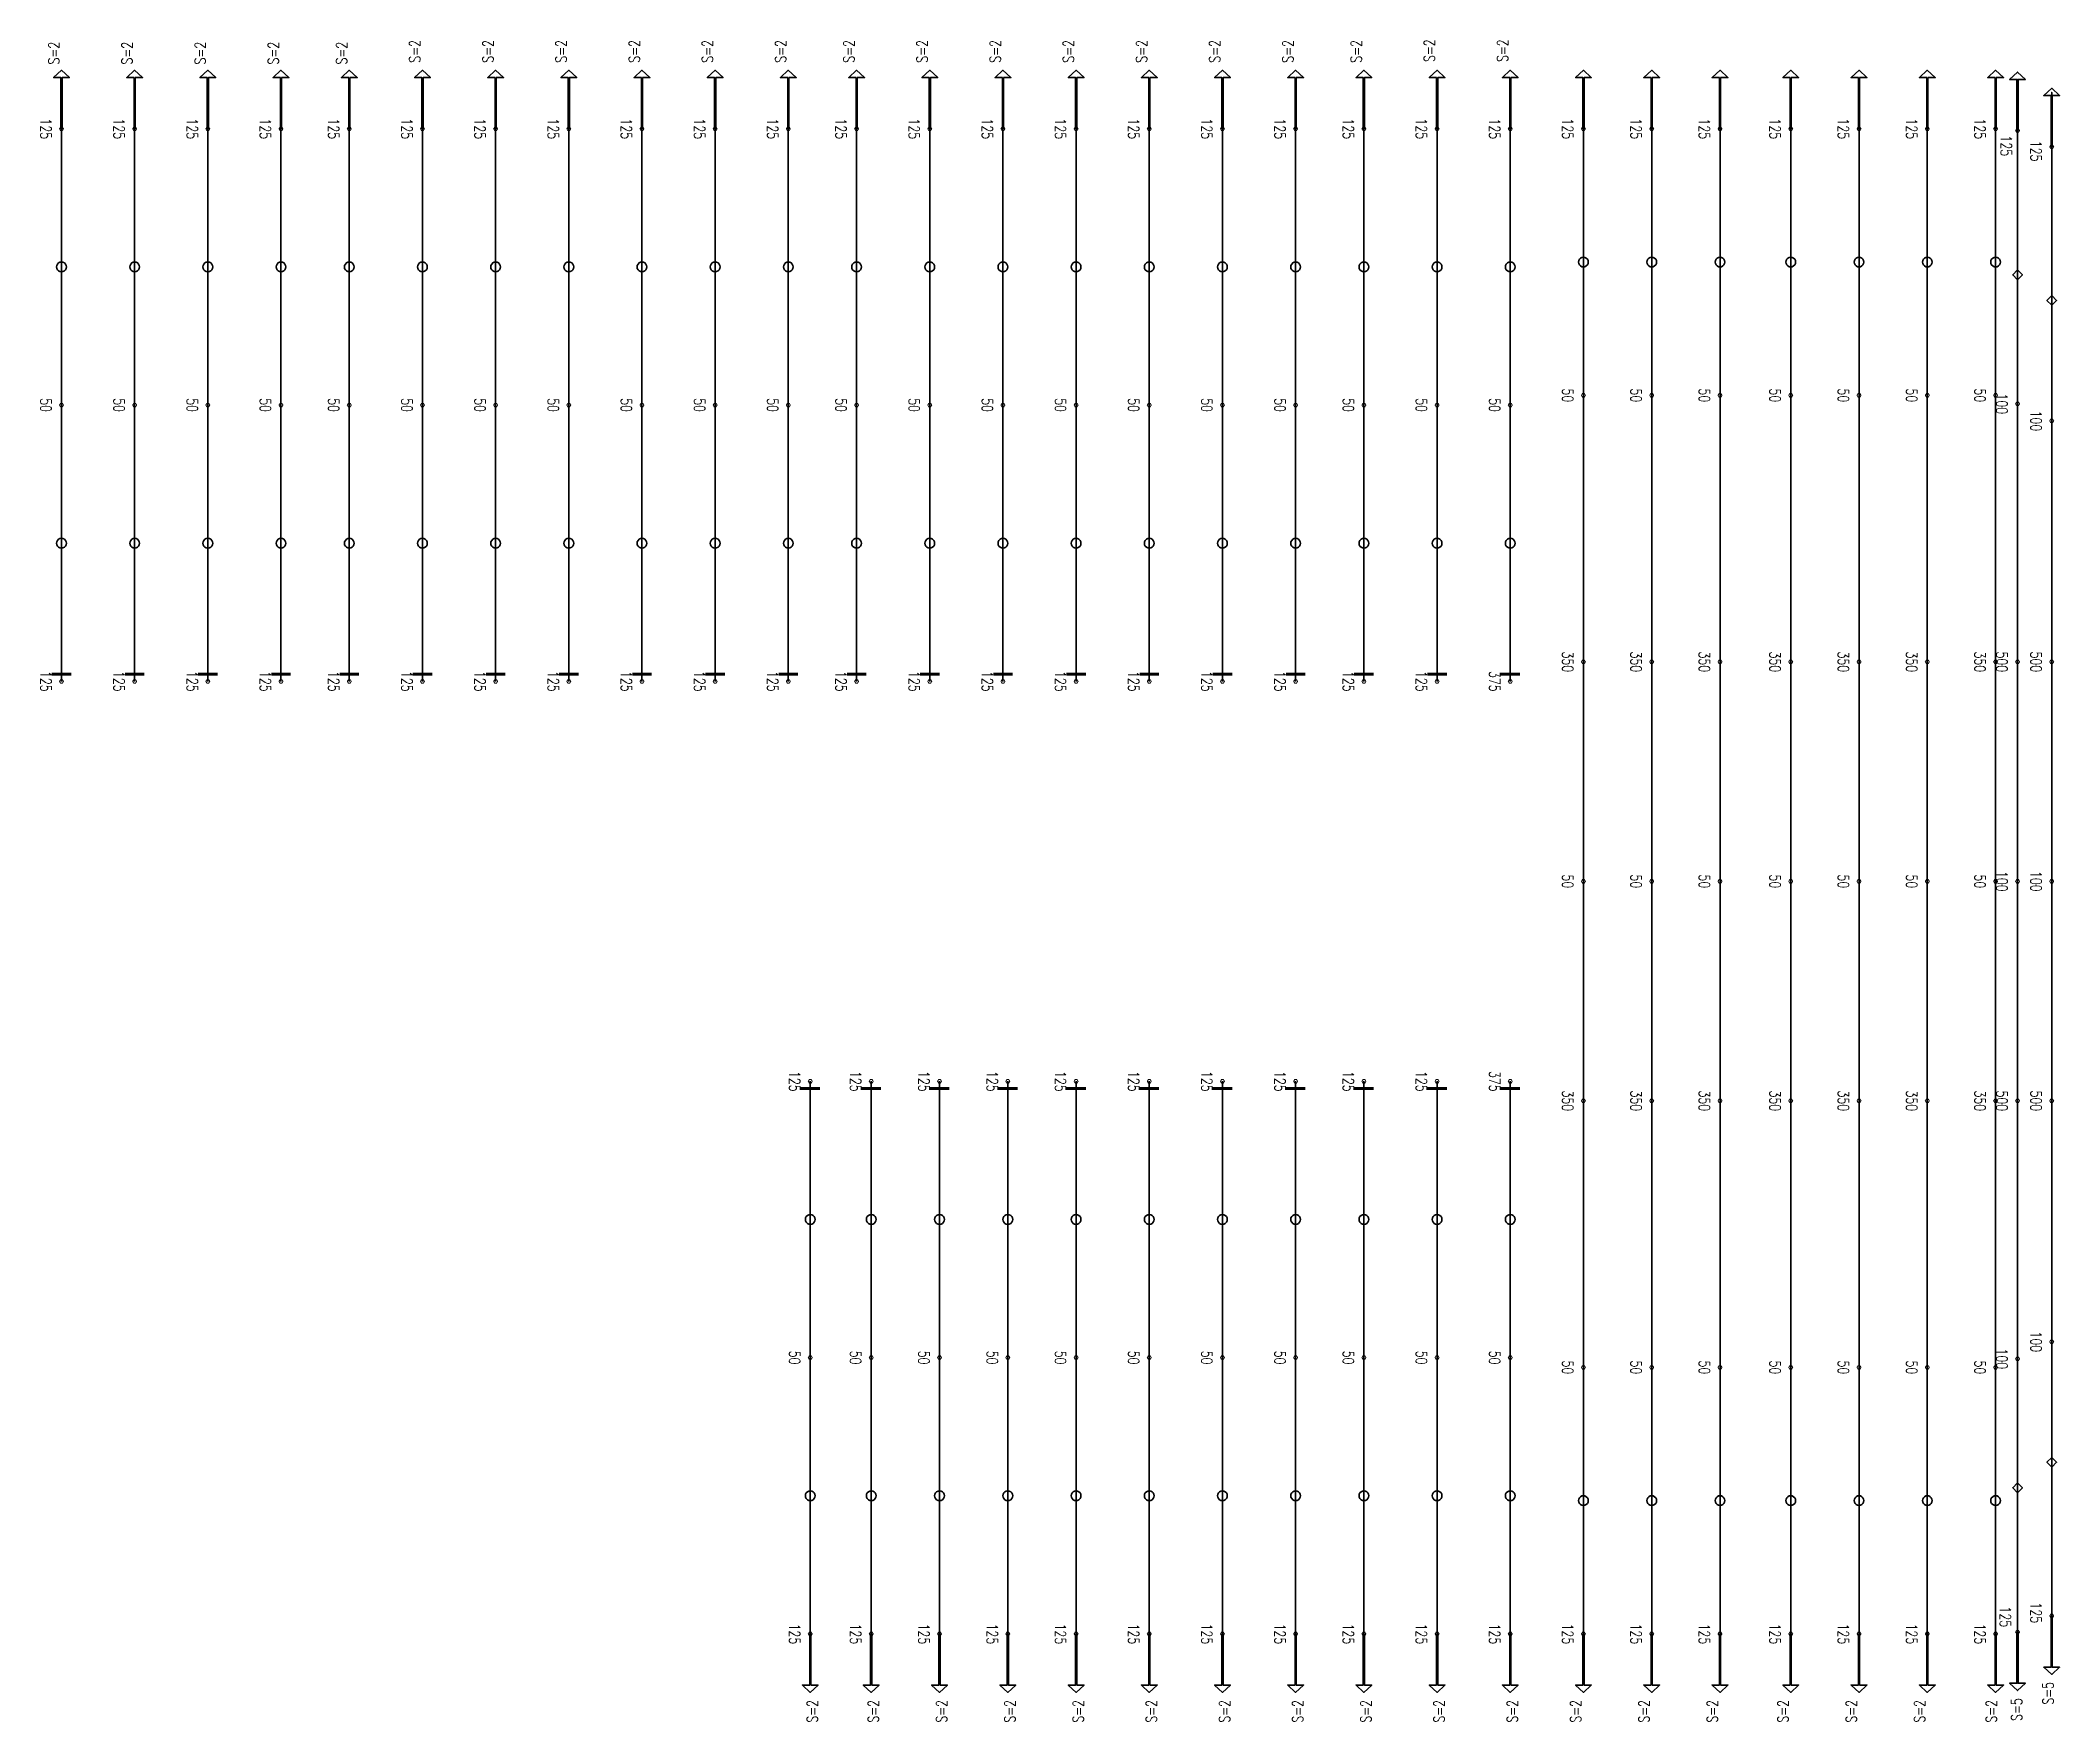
# Model space of a CAD drawing. Header units: millimetres. Extents: x 118516 to 587758, y -25561 to 50684.
# Drawn here: x 528768 to 570162, y 6472 to 40942 of the extents above; entities that cross this region are included whole.
import ezdxf

# ---------------------------------------------------------------- set-up
doc = ezdxf.new("R2010")
doc.units = ezdxf.units.MM
doc.layers.add('Current plane_Column', color=7, linetype='Continuous', true_color=0x4b00ff)
doc.layers.add('NDC_S-TENDON', color=6, linetype='Continuous', lineweight=35)
doc.layers.add('NDC_S_ANNO', color=7, linetype='Continuous', lineweight=20)
doc.styles.add('NDC_ANNO', font='', dxfattribs={"width": 0.8})
doc.styles.get('NDC_ANNO').set_extended_font_data('Dotum')

# ---------------------------------------------------------------- blocks, each defined once
blk = doc.blocks.new('HTB TDY')
at = {"layer": 'NDC_S-TENDON', "linetype": 'Continuous'}
for points, elevation in [([(20462, 29630), (20462, 30680), (20612, 30680), (20450, 30830), (20288, 30680), (20438, 30680), (20438, 29630)], 3575), ([(21962, 29630), (21962, 30680), (22112, 30680), (21950, 30830), (21788, 30680), (21938, 30680), (21938, 29630)], 3575), ([(23462, 29630), (23462, 30680), (23612, 30680), (23450, 30830), (23288, 30680), (23438, 30680), (23438, 29630)], 3575), ([(24962, 29630), (24962, 30680), (25112, 30680), (24950, 30830), (24788, 30680), (24938, 30680), (24938, 29630)], 3590), ([(26362, 29630), (26362, 30680), (26512, 30680), (26350, 30830), (26188, 30680), (26338, 30680), (26338, 29630)], 3575), ([(27862, 29630), (27862, 30680), (28012, 30680), (27850, 30830), (27688, 30680), (27838, 30680), (27838, 29630)], 3575), ([(29362, 29630), (29362, 30680), (29512, 30680), (29350, 30830), (29188, 30680), (29338, 30680), (29338, 29630)], 3575), ([(30862, 29630), (30862, 30680), (31012, 30680), (30850, 30830), (30688, 30680), (30838, 30680), (30838, 29630)], 3575), ([(32362, 29630), (32362, 30680), (32512, 30680), (32350, 30830), (32188, 30680), (32338, 30680), (32338, 29630)], 3575), ([(33862, 29630), (33862, 30680), (34012, 30680), (33850, 30830), (33688, 30680), (33838, 30680), (33838, 29630)], 3575), ([(35362, 29630), (35362, 30680), (35512, 30680), (35350, 30830), (35188, 30680), (35338, 30680), (35338, 29630)], 3572), ([(36762, 29630), (36762, 30680), (36912, 30680), (36750, 30830), (36588, 30680), (36738, 30680), (36738, 29630)], 3580), ([(38262, 29630), (38262, 30680), (38412, 30680), (38250, 30830), (38088, 30680), (38238, 30680), (38238, 29630)], 3575), ([(39762, 29630), (39762, 30680), (39912, 30680), (39750, 30830), (39588, 30680), (39738, 30680), (39738, 29630)], 3575), ([(41262, 29630), (41262, 30680), (41412, 30680), (41250, 30830), (41088, 30680), (41238, 30680), (41238, 29630)], 3575), ([(42762, 29630), (42762, 30680), (42912, 30680), (42750, 30830), (42588, 30680), (42738, 30680), (42738, 29630)], 3575), ([(44262, 29630), (44262, 30680), (44412, 30680), (44250, 30830), (44088, 30680), (44238, 30680), (44238, 29630)], 3575), ([(45762, 29630), (45762, 30680), (45912, 30680), (45750, 30830), (45588, 30680), (45738, 30680), (45738, 29630)], 3578), ([(47162, 29630), (47162, 30680), (47312, 30680), (47150, 30830), (46988, 30680), (47138, 30680), (47138, 29630)], 3611), ([(48662, 29630), (48662, 30680), (48812, 30680), (48650, 30830), (48488, 30680), (48638, 30680), (48638, 29630)], 3575), ([(50162, 29630), (50162, 30680), (50312, 30680), (50150, 30830), (49988, 30680), (50138, 30680), (50138, 29630)], 3575), ([(51662, 29630), (51662, 30680), (51812, 30680), (51650, 30830), (51488, 30680), (51638, 30680), (51638, 29630)], 3575), ([(53062, 29630), (53062, 30680), (53212, 30680), (53050, 30830), (52888, 30680), (53038, 30680), (53038, 29630)], 3575), ([(54462, 29630), (54462, 30680), (54612, 30680), (54450, 30830), (54288, 30680), (54438, 30680), (54438, 29630)], 3575), ([(55912, 29630), (55912, 30680), (56062, 30680), (55900, 30830), (55738, 30680), (55888, 30680), (55888, 29630)], 3575), ([(57312, 29630), (57312, 30680), (57462, 30680), (57300, 30830), (57138, 30680), (57288, 30680), (57288, 29630)], 3575), ([(58712, 29630), (58712, 30680), (58862, 30680), (58700, 30830), (58538, 30680), (58688, 30680), (58688, 29630)], 3575), ([(60112, 29630), (60112, 30680), (60262, 30680), (60100, 30830), (59938, 30680), (60088, 30680), (60088, 29630)], 3575), ([(60562, 29593), (60562, 30643), (60712, 30643), (60550, 30793), (60388, 30643), (60538, 30643), (60538, 29593)], 3575), ([(61262, 29261), (61262, 30311), (61412, 30311), (61250, 30461), (61088, 30311), (61238, 30311), (61238, 29261)], 3575), ([(51650, 26797), (51681, 26802), (51709, 26817), (51731, 26839), (51745, 26867), (51750, 26897), (51745, 26928), (51731, 26956), (51709, 26978), (51681, 26993), (51650, 26997), (51619, 26993), (51591, 26978), (51569, 26956), (51555, 26928), (51550, 26897), (51555, 26867), (51569, 26839), (51591, 26817), (51619, 26802), (51650, 26797)], 3532), ([(53050, 26797), (53081, 26802), (53109, 26817), (53131, 26839), (53145, 26867), (53150, 26897), (53145, 26928), (53131, 26956), (53109, 26978), (53081, 26993), (53050, 26997), (53019, 26993), (52991, 26978), (52969, 26956), (52955, 26928), (52950, 26897), (52955, 26867), (52969, 26839), (52991, 26817), (53019, 26802), (53050, 26797)], 3532), ([(54450, 26797), (54481, 26802), (54509, 26817), (54531, 26839), (54545, 26867), (54550, 26897), (54545, 26928), (54531, 26956), (54509, 26978), (54481, 26993), (54450, 26997), (54419, 26993), (54391, 26978), (54369, 26956), (54355, 26928), (54350, 26897), (54355, 26867), (54369, 26839), (54391, 26817), (54419, 26802), (54450, 26797)], 3532), ([(55900, 26797), (55931, 26802), (55959, 26817), (55981, 26839), (55995, 26867), (56000, 26897), (55995, 26928), (55981, 26956), (55959, 26978), (55931, 26993), (55900, 26997), (55869, 26993), (55841, 26978), (55819, 26956), (55805, 26928), (55800, 26897), (55805, 26867), (55819, 26839), (55841, 26817), (55869, 26802), (55900, 26797)], 3532), ([(57300, 26797), (57331, 26802), (57359, 26817), (57381, 26839), (57395, 26867), (57400, 26897), (57395, 26928), (57381, 26956), (57359, 26978), (57331, 26993), (57300, 26997), (57269, 26993), (57241, 26978), (57219, 26956), (57205, 26928), (57200, 26897), (57205, 26867), (57219, 26839), (57241, 26817), (57269, 26802), (57300, 26797)], 3532), ([(58700, 26797), (58731, 26802), (58759, 26817), (58781, 26839), (58795, 26867), (58800, 26897), (58795, 26928), (58781, 26956), (58759, 26978), (58731, 26993), (58700, 26997), (58669, 26993), (58641, 26978), (58619, 26956), (58605, 26928), (58600, 26897), (58605, 26867), (58619, 26839), (58641, 26817), (58669, 26802), (58700, 26797)], 3532), ([(60100, 26797), (60131, 26802), (60159, 26817), (60181, 26839), (60195, 26867), (60200, 26897), (60195, 26928), (60181, 26956), (60159, 26978), (60131, 26993), (60100, 26997), (60069, 26993), (60041, 26978), (60019, 26956), (60005, 26928), (60000, 26897), (60005, 26867), (60019, 26839), (60041, 26817), (60069, 26802), (60100, 26797)], 3532), ([(20450, 26698), (20481, 26702), (20509, 26717), (20531, 26739), (20545, 26767), (20550, 26798), (20545, 26829), (20531, 26856), (20509, 26879), (20481, 26893), (20450, 26898), (20419, 26893), (20391, 26879), (20369, 26856), (20355, 26829), (20350, 26798), (20355, 26767), (20369, 26739), (20391, 26717), (20419, 26702), (20450, 26698)], 3532), ([(21950, 26698), (21981, 26702), (22009, 26717), (22031, 26739), (22045, 26767), (22050, 26798), (22045, 26829), (22031, 26856), (22009, 26879), (21981, 26893), (21950, 26898), (21919, 26893), (21891, 26879), (21869, 26856), (21855, 26829), (21850, 26798), (21855, 26767), (21869, 26739), (21891, 26717), (21919, 26702), (21950, 26698)], 3532), ([(23450, 26698), (23481, 26702), (23509, 26717), (23531, 26739), (23545, 26767), (23550, 26798), (23545, 26829), (23531, 26856), (23509, 26879), (23481, 26893), (23450, 26898), (23419, 26893), (23391, 26879), (23369, 26856), (23355, 26829), (23350, 26798), (23355, 26767), (23369, 26739), (23391, 26717), (23419, 26702), (23450, 26698)], 3532), ([(24950, 26698), (24981, 26702), (25009, 26717), (25031, 26739), (25045, 26767), (25050, 26798), (25045, 26829), (25031, 26856), (25009, 26879), (24981, 26893), (24950, 26898), (24919, 26893), (24891, 26879), (24869, 26856), (24855, 26829), (24850, 26798), (24855, 26767), (24869, 26739), (24891, 26717), (24919, 26702), (24950, 26698)], 3547), ([(26350, 26698), (26381, 26702), (26409, 26717), (26431, 26739), (26445, 26767), (26450, 26798), (26445, 26829), (26431, 26856), (26409, 26879), (26381, 26893), (26350, 26898), (26319, 26893), (26291, 26879), (26269, 26856), (26255, 26829), (26250, 26798), (26255, 26767), (26269, 26739), (26291, 26717), (26319, 26702), (26350, 26698)], 3532), ([(27850, 26698), (27881, 26702), (27909, 26717), (27931, 26739), (27945, 26767), (27950, 26798), (27945, 26829), (27931, 26856), (27909, 26879), (27881, 26893), (27850, 26898), (27819, 26893), (27791, 26879), (27769, 26856), (27755, 26829), (27750, 26798), (27755, 26767), (27769, 26739), (27791, 26717), (27819, 26702), (27850, 26698)], 3532), ([(29350, 26698), (29381, 26702), (29409, 26717), (29431, 26739), (29445, 26767), (29450, 26798), (29445, 26829), (29431, 26856), (29409, 26879), (29381, 26893), (29350, 26898), (29319, 26893), (29291, 26879), (29269, 26856), (29255, 26829), (29250, 26798), (29255, 26767), (29269, 26739), (29291, 26717), (29319, 26702), (29350, 26698)], 3532), ([(30850, 26698), (30881, 26702), (30909, 26717), (30931, 26739), (30945, 26767), (30950, 26798), (30945, 26829), (30931, 26856), (30909, 26879), (30881, 26893), (30850, 26898), (30819, 26893), (30791, 26879), (30769, 26856), (30755, 26829), (30750, 26798), (30755, 26767), (30769, 26739), (30791, 26717), (30819, 26702), (30850, 26698)], 3532), ([(32350, 26698), (32381, 26702), (32409, 26717), (32431, 26739), (32445, 26767), (32450, 26798), (32445, 26829), (32431, 26856), (32409, 26879), (32381, 26893), (32350, 26898), (32319, 26893), (32291, 26879), (32269, 26856), (32255, 26829), (32250, 26798), (32255, 26767), (32269, 26739), (32291, 26717), (32319, 26702), (32350, 26698)], 3532), ([(33850, 26698), (33881, 26702), (33909, 26717), (33931, 26739), (33945, 26767), (33950, 26798), (33945, 26829), (33931, 26856), (33909, 26879), (33881, 26893), (33850, 26898), (33819, 26893), (33791, 26879), (33769, 26856), (33755, 26829), (33750, 26798), (33755, 26767), (33769, 26739), (33791, 26717), (33819, 26702), (33850, 26698)], 3532), ([(35350, 26698), (35381, 26702), (35409, 26717), (35431, 26739), (35445, 26767), (35450, 26798), (35445, 26829), (35431, 26856), (35409, 26879), (35381, 26893), (35350, 26898), (35319, 26893), (35291, 26879), (35269, 26856), (35255, 26829), (35250, 26798), (35255, 26767), (35269, 26739), (35291, 26717), (35319, 26702), (35350, 26698)], 3530), ([(36750, 26698), (36781, 26702), (36809, 26717), (36831, 26739), (36845, 26767), (36850, 26798), (36845, 26829), (36831, 26856), (36809, 26879), (36781, 26893), (36750, 26898), (36719, 26893), (36691, 26879), (36669, 26856), (36655, 26829), (36650, 26798), (36655, 26767), (36669, 26739), (36691, 26717), (36719, 26702), (36750, 26698)], 3537), ([(38250, 26698), (38281, 26702), (38309, 26717), (38331, 26739), (38345, 26767), (38350, 26798), (38345, 26829), (38331, 26856), (38309, 26879), (38281, 26893), (38250, 26898), (38219, 26893), (38191, 26879), (38169, 26856), (38155, 26829), (38150, 26798), (38155, 26767), (38169, 26739), (38191, 26717), (38219, 26702), (38250, 26698)], 3532), ([(39750, 26698), (39781, 26702), (39809, 26717), (39831, 26739), (39845, 26767), (39850, 26798), (39845, 26829), (39831, 26856), (39809, 26879), (39781, 26893), (39750, 26898), (39719, 26893), (39691, 26879), (39669, 26856), (39655, 26829), (39650, 26798), (39655, 26767), (39669, 26739), (39691, 26717), (39719, 26702), (39750, 26698)], 3532), ([(41250, 26698), (41281, 26702), (41309, 26717), (41331, 26739), (41345, 26767), (41350, 26798), (41345, 26829), (41331, 26856), (41309, 26879), (41281, 26893), (41250, 26898), (41219, 26893), (41191, 26879), (41169, 26856), (41155, 26829), (41150, 26798), (41155, 26767), (41169, 26739), (41191, 26717), (41219, 26702), (41250, 26698)], 3532), ([(42750, 26698), (42781, 26702), (42809, 26717), (42831, 26739), (42845, 26767), (42850, 26798), (42845, 26829), (42831, 26856), (42809, 26879), (42781, 26893), (42750, 26898), (42719, 26893), (42691, 26879), (42669, 26856), (42655, 26829), (42650, 26798), (42655, 26767), (42669, 26739), (42691, 26717), (42719, 26702), (42750, 26698)], 3532), ([(44250, 26698), (44281, 26702), (44309, 26717), (44331, 26739), (44345, 26767), (44350, 26798), (44345, 26829), (44331, 26856), (44309, 26879), (44281, 26893), (44250, 26898), (44219, 26893), (44191, 26879), (44169, 26856), (44155, 26829), (44150, 26798), (44155, 26767), (44169, 26739), (44191, 26717), (44219, 26702), (44250, 26698)], 3532), ([(45750, 26698), (45781, 26702), (45809, 26717), (45831, 26739), (45845, 26767), (45850, 26798), (45845, 26829), (45831, 26856), (45809, 26879), (45781, 26893), (45750, 26898), (45719, 26893), (45691, 26879), (45669, 26856), (45655, 26829), (45650, 26798), (45655, 26767), (45669, 26739), (45691, 26717), (45719, 26702), (45750, 26698)], 3536), ([(47150, 26698), (47181, 26702), (47209, 26717), (47231, 26739), (47245, 26767), (47250, 26798), (47245, 26829), (47231, 26856), (47209, 26879), (47181, 26893), (47150, 26898), (47119, 26893), (47091, 26879), (47069, 26856), (47055, 26829), (47050, 26798), (47055, 26767), (47069, 26739), (47091, 26717), (47119, 26702), (47150, 26698)], 3569), ([(48650, 26698), (48681, 26702), (48709, 26717), (48731, 26739), (48745, 26767), (48750, 26798), (48745, 26829), (48731, 26856), (48709, 26879), (48681, 26893), (48650, 26898), (48619, 26893), (48591, 26879), (48569, 26856), (48555, 26829), (48550, 26798), (48555, 26767), (48569, 26739), (48591, 26717), (48619, 26702), (48650, 26698)], 3532), ([(50150, 26698), (50181, 26702), (50209, 26717), (50231, 26739), (50245, 26767), (50250, 26798), (50245, 26829), (50231, 26856), (50209, 26879), (50181, 26893), (50150, 26898), (50119, 26893), (50091, 26879), (50069, 26856), (50055, 26829), (50050, 26798), (50055, 26767), (50069, 26739), (50091, 26717), (50119, 26702), (50150, 26698)], 3532), ([(60550, 26535), (60650, 26635), (60550, 26735), (60450, 26635), (60550, 26535)], 3362), ([(61250, 26010), (61350, 26110), (61250, 26210), (61150, 26110), (61250, 26010)], 3362), ([(20450, 21033), (20481, 21037), (20509, 21052), (20531, 21074), (20545, 21102), (20550, 21133), (20545, 21163), (20531, 21191), (20509, 21213), (20481, 21228), (20450, 21233), (20419, 21228), (20391, 21213), (20369, 21191), (20355, 21163), (20350, 21133), (20355, 21102), (20369, 21074), (20391, 21052), (20419, 21037), (20450, 21033)], 3532), ([(21950, 21033), (21981, 21037), (22009, 21052), (22031, 21074), (22045, 21102), (22050, 21133), (22045, 21163), (22031, 21191), (22009, 21213), (21981, 21228), (21950, 21233), (21919, 21228), (21891, 21213), (21869, 21191), (21855, 21163), (21850, 21133), (21855, 21102), (21869, 21074), (21891, 21052), (21919, 21037), (21950, 21033)], 3532), ([(23450, 21033), (23481, 21037), (23509, 21052), (23531, 21074), (23545, 21102), (23550, 21133), (23545, 21163), (23531, 21191), (23509, 21213), (23481, 21228), (23450, 21233), (23419, 21228), (23391, 21213), (23369, 21191), (23355, 21163), (23350, 21133), (23355, 21102), (23369, 21074), (23391, 21052), (23419, 21037), (23450, 21033)], 3532), ([(24950, 21033), (24981, 21037), (25009, 21052), (25031, 21074), (25045, 21102), (25050, 21133), (25045, 21163), (25031, 21191), (25009, 21213), (24981, 21228), (24950, 21233), (24919, 21228), (24891, 21213), (24869, 21191), (24855, 21163), (24850, 21133), (24855, 21102), (24869, 21074), (24891, 21052), (24919, 21037), (24950, 21033)], 3547), ([(26350, 21033), (26381, 21037), (26409, 21052), (26431, 21074), (26445, 21102), (26450, 21133), (26445, 21163), (26431, 21191), (26409, 21213), (26381, 21228), (26350, 21233), (26319, 21228), (26291, 21213), (26269, 21191), (26255, 21163), (26250, 21133), (26255, 21102), (26269, 21074), (26291, 21052), (26319, 21037), (26350, 21033)], 3532), ([(27850, 21033), (27881, 21037), (27909, 21052), (27931, 21074), (27945, 21102), (27950, 21133), (27945, 21163), (27931, 21191), (27909, 21213), (27881, 21228), (27850, 21233), (27819, 21228), (27791, 21213), (27769, 21191), (27755, 21163), (27750, 21133), (27755, 21102), (27769, 21074), (27791, 21052), (27819, 21037), (27850, 21033)], 3532), ([(29350, 21033), (29381, 21037), (29409, 21052), (29431, 21074), (29445, 21102), (29450, 21133), (29445, 21163), (29431, 21191), (29409, 21213), (29381, 21228), (29350, 21233), (29319, 21228), (29291, 21213), (29269, 21191), (29255, 21163), (29250, 21133), (29255, 21102), (29269, 21074), (29291, 21052), (29319, 21037), (29350, 21033)], 3532), ([(30850, 21033), (30881, 21037), (30909, 21052), (30931, 21074), (30945, 21102), (30950, 21133), (30945, 21163), (30931, 21191), (30909, 21213), (30881, 21228), (30850, 21233), (30819, 21228), (30791, 21213), (30769, 21191), (30755, 21163), (30750, 21133), (30755, 21102), (30769, 21074), (30791, 21052), (30819, 21037), (30850, 21033)], 3532), ([(32350, 21033), (32381, 21037), (32409, 21052), (32431, 21074), (32445, 21102), (32450, 21133), (32445, 21163), (32431, 21191), (32409, 21213), (32381, 21228), (32350, 21233), (32319, 21228), (32291, 21213), (32269, 21191), (32255, 21163), (32250, 21133), (32255, 21102), (32269, 21074), (32291, 21052), (32319, 21037), (32350, 21033)], 3532), ([(33850, 21033), (33881, 21037), (33909, 21052), (33931, 21074), (33945, 21102), (33950, 21133), (33945, 21163), (33931, 21191), (33909, 21213), (33881, 21228), (33850, 21233), (33819, 21228), (33791, 21213), (33769, 21191), (33755, 21163), (33750, 21133), (33755, 21102), (33769, 21074), (33791, 21052), (33819, 21037), (33850, 21033)], 3532), ([(35350, 21033), (35381, 21037), (35409, 21052), (35431, 21074), (35445, 21102), (35450, 21133), (35445, 21163), (35431, 21191), (35409, 21213), (35381, 21228), (35350, 21233), (35319, 21228), (35291, 21213), (35269, 21191), (35255, 21163), (35250, 21133), (35255, 21102), (35269, 21074), (35291, 21052), (35319, 21037), (35350, 21033)], 3530), ([(36750, 21033), (36781, 21037), (36809, 21052), (36831, 21074), (36845, 21102), (36850, 21133), (36845, 21163), (36831, 21191), (36809, 21213), (36781, 21228), (36750, 21233), (36719, 21228), (36691, 21213), (36669, 21191), (36655, 21163), (36650, 21133), (36655, 21102), (36669, 21074), (36691, 21052), (36719, 21037), (36750, 21033)], 3537), ([(38250, 21033), (38281, 21037), (38309, 21052), (38331, 21074), (38345, 21102), (38350, 21133), (38345, 21163), (38331, 21191), (38309, 21213), (38281, 21228), (38250, 21233), (38219, 21228), (38191, 21213), (38169, 21191), (38155, 21163), (38150, 21133), (38155, 21102), (38169, 21074), (38191, 21052), (38219, 21037), (38250, 21033)], 3532), ([(39750, 21033), (39781, 21037), (39809, 21052), (39831, 21074), (39845, 21102), (39850, 21133), (39845, 21163), (39831, 21191), (39809, 21213), (39781, 21228), (39750, 21233), (39719, 21228), (39691, 21213), (39669, 21191), (39655, 21163), (39650, 21133), (39655, 21102), (39669, 21074), (39691, 21052), (39719, 21037), (39750, 21033)], 3532), ([(41250, 21033), (41281, 21037), (41309, 21052), (41331, 21074), (41345, 21102), (41350, 21133), (41345, 21163), (41331, 21191), (41309, 21213), (41281, 21228), (41250, 21233), (41219, 21228), (41191, 21213), (41169, 21191), (41155, 21163), (41150, 21133), (41155, 21102), (41169, 21074), (41191, 21052), (41219, 21037), (41250, 21033)], 3532), ([(42750, 21033), (42781, 21037), (42809, 21052), (42831, 21074), (42845, 21102), (42850, 21133), (42845, 21163), (42831, 21191), (42809, 21213), (42781, 21228), (42750, 21233), (42719, 21228), (42691, 21213), (42669, 21191), (42655, 21163), (42650, 21133), (42655, 21102), (42669, 21074), (42691, 21052), (42719, 21037), (42750, 21033)], 3532), ([(44250, 21033), (44281, 21037), (44309, 21052), (44331, 21074), (44345, 21102), (44350, 21133), (44345, 21163), (44331, 21191), (44309, 21213), (44281, 21228), (44250, 21233), (44219, 21228), (44191, 21213), (44169, 21191), (44155, 21163), (44150, 21133), (44155, 21102), (44169, 21074), (44191, 21052), (44219, 21037), (44250, 21033)], 3532), ([(45750, 21033), (45781, 21037), (45809, 21052), (45831, 21074), (45845, 21102), (45850, 21133), (45845, 21163), (45831, 21191), (45809, 21213), (45781, 21228), (45750, 21233), (45719, 21228), (45691, 21213), (45669, 21191), (45655, 21163), (45650, 21133), (45655, 21102), (45669, 21074), (45691, 21052), (45719, 21037), (45750, 21033)], 3536), ([(47150, 21033), (47181, 21037), (47209, 21052), (47231, 21074), (47245, 21102), (47250, 21133), (47245, 21163), (47231, 21191), (47209, 21213), (47181, 21228), (47150, 21233), (47119, 21228), (47091, 21213), (47069, 21191), (47055, 21163), (47050, 21133), (47055, 21102), (47069, 21074), (47091, 21052), (47119, 21037), (47150, 21033)], 3569), ([(48650, 21033), (48681, 21037), (48709, 21052), (48731, 21074), (48745, 21102), (48750, 21133), (48745, 21163), (48731, 21191), (48709, 21213), (48681, 21228), (48650, 21233), (48619, 21228), (48591, 21213), (48569, 21191), (48555, 21163), (48550, 21133), (48555, 21102), (48569, 21074), (48591, 21052), (48619, 21037), (48650, 21033)], 3532), ([(50150, 21033), (50181, 21037), (50209, 21052), (50231, 21074), (50245, 21102), (50250, 21133), (50245, 21163), (50231, 21191), (50209, 21213), (50181, 21228), (50150, 21233), (50119, 21228), (50091, 21213), (50069, 21191), (50055, 21163), (50050, 21133), (50055, 21102), (50069, 21074), (50091, 21052), (50119, 21037), (50150, 21033)], 3532), ([(35800, 7167), (35831, 7172), (35859, 7187), (35881, 7209), (35895, 7237), (35900, 7267), (35895, 7298), (35881, 7326), (35859, 7348), (35831, 7363), (35800, 7367), (35769, 7363), (35741, 7348), (35719, 7326), (35705, 7298), (35700, 7267), (35705, 7237), (35719, 7209), (35741, 7187), (35769, 7172), (35800, 7167)], -31), ([(37050, 7167), (37081, 7172), (37109, 7187), (37131, 7209), (37145, 7237), (37150, 7267), (37145, 7298), (37131, 7326), (37109, 7348), (37081, 7363), (37050, 7367), (37019, 7363), (36991, 7348), (36969, 7326), (36955, 7298), (36950, 7267), (36955, 7237), (36969, 7209), (36991, 7187), (37019, 7172), (37050, 7167)], 20), ([(38450, 7167), (38481, 7172), (38509, 7187), (38531, 7209), (38545, 7237), (38550, 7267), (38545, 7298), (38531, 7326), (38509, 7348), (38481, 7363), (38450, 7367), (38419, 7363), (38391, 7348), (38369, 7326), (38355, 7298), (38350, 7267), (38355, 7237), (38369, 7209), (38391, 7187), (38419, 7172), (38450, 7167)], 20), ([(39850, 7167), (39881, 7172), (39909, 7187), (39931, 7209), (39945, 7237), (39950, 7267), (39945, 7298), (39931, 7326), (39909, 7348), (39881, 7363), (39850, 7367), (39819, 7363), (39791, 7348), (39769, 7326), (39755, 7298), (39750, 7267), (39755, 7237), (39769, 7209), (39791, 7187), (39819, 7172), (39850, 7167)], 20), ([(41250, 7167), (41281, 7172), (41309, 7187), (41331, 7209), (41345, 7237), (41350, 7267), (41345, 7298), (41331, 7326), (41309, 7348), (41281, 7363), (41250, 7367), (41219, 7363), (41191, 7348), (41169, 7326), (41155, 7298), (41150, 7267), (41155, 7237), (41169, 7209), (41191, 7187), (41219, 7172), (41250, 7167)], 20), ([(42750, 7167), (42781, 7172), (42809, 7187), (42831, 7209), (42845, 7237), (42850, 7267), (42845, 7298), (42831, 7326), (42809, 7348), (42781, 7363), (42750, 7367), (42719, 7363), (42691, 7348), (42669, 7326), (42655, 7298), (42650, 7267), (42655, 7237), (42669, 7209), (42691, 7187), (42719, 7172), (42750, 7167)], 20), ([(44250, 7167), (44281, 7172), (44309, 7187), (44331, 7209), (44345, 7237), (44350, 7267), (44345, 7298), (44331, 7326), (44309, 7348), (44281, 7363), (44250, 7367), (44219, 7363), (44191, 7348), (44169, 7326), (44155, 7298), (44150, 7267), (44155, 7237), (44169, 7209), (44191, 7187), (44219, 7172), (44250, 7167)], 20), ([(45750, 7167), (45781, 7172), (45809, 7187), (45831, 7209), (45845, 7237), (45850, 7267), (45845, 7298), (45831, 7326), (45809, 7348), (45781, 7363), (45750, 7367), (45719, 7363), (45691, 7348), (45669, 7326), (45655, 7298), (45650, 7267), (45655, 7237), (45669, 7209), (45691, 7187), (45719, 7172), (45750, 7167)], 20), ([(47150, 7167), (47181, 7172), (47209, 7187), (47231, 7209), (47245, 7237), (47250, 7267), (47245, 7298), (47231, 7326), (47209, 7348), (47181, 7363), (47150, 7367), (47119, 7363), (47091, 7348), (47069, 7326), (47055, 7298), (47050, 7267), (47055, 7237), (47069, 7209), (47091, 7187), (47119, 7172), (47150, 7167)], 3533), ([(48650, 7167), (48681, 7172), (48709, 7187), (48731, 7209), (48745, 7237), (48750, 7267), (48745, 7298), (48731, 7326), (48709, 7348), (48681, 7363), (48650, 7367), (48619, 7363), (48591, 7348), (48569, 7326), (48555, 7298), (48550, 7267), (48555, 7237), (48569, 7209), (48591, 7187), (48619, 7172), (48650, 7167)], 3532), ([(50150, 7167), (50181, 7172), (50209, 7187), (50231, 7209), (50245, 7237), (50250, 7267), (50245, 7298), (50231, 7326), (50209, 7348), (50181, 7363), (50150, 7367), (50119, 7363), (50091, 7348), (50069, 7326), (50055, 7298), (50050, 7267), (50055, 7237), (50069, 7209), (50091, 7187), (50119, 7172), (50150, 7167)], 3532), ([(61250, 2190), (61350, 2290), (61250, 2390), (61150, 2290), (61250, 2190)], 3359), ([(35800, 1502), (35831, 1507), (35859, 1522), (35881, 1544), (35895, 1572), (35900, 1602), (35895, 1633), (35881, 1661), (35859, 1683), (35831, 1698), (35800, 1702), (35769, 1698), (35741, 1683), (35719, 1661), (35705, 1633), (35700, 1602), (35705, 1572), (35719, 1544), (35741, 1522), (35769, 1507), (35800, 1502)], -31), ([(37050, 1502), (37081, 1507), (37109, 1522), (37131, 1544), (37145, 1572), (37150, 1602), (37145, 1633), (37131, 1661), (37109, 1683), (37081, 1698), (37050, 1702), (37019, 1698), (36991, 1683), (36969, 1661), (36955, 1633), (36950, 1602), (36955, 1572), (36969, 1544), (36991, 1522), (37019, 1507), (37050, 1502)], 20), ([(38450, 1502), (38481, 1507), (38509, 1522), (38531, 1544), (38545, 1572), (38550, 1602), (38545, 1633), (38531, 1661), (38509, 1683), (38481, 1698), (38450, 1702), (38419, 1698), (38391, 1683), (38369, 1661), (38355, 1633), (38350, 1602), (38355, 1572), (38369, 1544), (38391, 1522), (38419, 1507), (38450, 1502)], 20), ([(39850, 1502), (39881, 1507), (39909, 1522), (39931, 1544), (39945, 1572), (39950, 1602), (39945, 1633), (39931, 1661), (39909, 1683), (39881, 1698), (39850, 1702), (39819, 1698), (39791, 1683), (39769, 1661), (39755, 1633), (39750, 1602), (39755, 1572), (39769, 1544), (39791, 1522), (39819, 1507), (39850, 1502)], 20), ([(41250, 1502), (41281, 1507), (41309, 1522), (41331, 1544), (41345, 1572), (41350, 1602), (41345, 1633), (41331, 1661), (41309, 1683), (41281, 1698), (41250, 1702), (41219, 1698), (41191, 1683), (41169, 1661), (41155, 1633), (41150, 1602), (41155, 1572), (41169, 1544), (41191, 1522), (41219, 1507), (41250, 1502)], 20), ([(42750, 1502), (42781, 1507), (42809, 1522), (42831, 1544), (42845, 1572), (42850, 1602), (42845, 1633), (42831, 1661), (42809, 1683), (42781, 1698), (42750, 1702), (42719, 1698), (42691, 1683), (42669, 1661), (42655, 1633), (42650, 1602), (42655, 1572), (42669, 1544), (42691, 1522), (42719, 1507), (42750, 1502)], 20), ([(44250, 1502), (44281, 1507), (44309, 1522), (44331, 1544), (44345, 1572), (44350, 1602), (44345, 1633), (44331, 1661), (44309, 1683), (44281, 1698), (44250, 1702), (44219, 1698), (44191, 1683), (44169, 1661), (44155, 1633), (44150, 1602), (44155, 1572), (44169, 1544), (44191, 1522), (44219, 1507), (44250, 1502)], 20), ([(45750, 1502), (45781, 1507), (45809, 1522), (45831, 1544), (45845, 1572), (45850, 1602), (45845, 1633), (45831, 1661), (45809, 1683), (45781, 1698), (45750, 1702), (45719, 1698), (45691, 1683), (45669, 1661), (45655, 1633), (45650, 1602), (45655, 1572), (45669, 1544), (45691, 1522), (45719, 1507), (45750, 1502)], 20), ([(47150, 1502), (47181, 1507), (47209, 1522), (47231, 1544), (47245, 1572), (47250, 1602), (47245, 1633), (47231, 1661), (47209, 1683), (47181, 1698), (47150, 1702), (47119, 1698), (47091, 1683), (47069, 1661), (47055, 1633), (47050, 1602), (47055, 1572), (47069, 1544), (47091, 1522), (47119, 1507), (47150, 1502)], 3533), ([(48650, 1502), (48681, 1507), (48709, 1522), (48731, 1544), (48745, 1572), (48750, 1602), (48745, 1633), (48731, 1661), (48709, 1683), (48681, 1698), (48650, 1702), (48619, 1698), (48591, 1683), (48569, 1661), (48555, 1633), (48550, 1602), (48555, 1572), (48569, 1544), (48591, 1522), (48619, 1507), (48650, 1502)], 3532), ([(50150, 1502), (50181, 1507), (50209, 1522), (50231, 1544), (50245, 1572), (50250, 1602), (50245, 1633), (50231, 1661), (50209, 1683), (50181, 1698), (50150, 1702), (50119, 1698), (50091, 1683), (50069, 1661), (50055, 1633), (50050, 1602), (50055, 1572), (50069, 1544), (50091, 1522), (50119, 1507), (50150, 1502)], 3532), ([(60550, 1665), (60650, 1765), (60550, 1865), (60450, 1765), (60550, 1665)], 3359), ([(51650, 1402), (51681, 1407), (51709, 1422), (51731, 1444), (51745, 1472), (51750, 1502), (51745, 1533), (51731, 1561), (51709, 1583), (51681, 1598), (51650, 1602), (51619, 1598), (51591, 1583), (51569, 1561), (51555, 1533), (51550, 1502), (51555, 1472), (51569, 1444), (51591, 1422), (51619, 1407), (51650, 1402)], 3533), ([(53050, 1402), (53081, 1407), (53109, 1422), (53131, 1444), (53145, 1472), (53150, 1502), (53145, 1533), (53131, 1561), (53109, 1583), (53081, 1598), (53050, 1602), (53019, 1598), (52991, 1583), (52969, 1561), (52955, 1533), (52950, 1502), (52955, 1472), (52969, 1444), (52991, 1422), (53019, 1407), (53050, 1402)], 3532), ([(54450, 1402), (54481, 1407), (54509, 1422), (54531, 1444), (54545, 1472), (54550, 1502), (54545, 1533), (54531, 1561), (54509, 1583), (54481, 1598), (54450, 1602), (54419, 1598), (54391, 1583), (54369, 1561), (54355, 1533), (54350, 1502), (54355, 1472), (54369, 1444), (54391, 1422), (54419, 1407), (54450, 1402)], 3532), ([(55900, 1402), (55931, 1407), (55959, 1422), (55981, 1444), (55995, 1472), (56000, 1502), (55995, 1533), (55981, 1561), (55959, 1583), (55931, 1598), (55900, 1602), (55869, 1598), (55841, 1583), (55819, 1561), (55805, 1533), (55800, 1502), (55805, 1472), (55819, 1444), (55841, 1422), (55869, 1407), (55900, 1402)], 3532), ([(57300, 1402), (57331, 1407), (57359, 1422), (57381, 1444), (57395, 1472), (57400, 1502), (57395, 1533), (57381, 1561), (57359, 1583), (57331, 1598), (57300, 1602), (57269, 1598), (57241, 1583), (57219, 1561), (57205, 1533), (57200, 1502), (57205, 1472), (57219, 1444), (57241, 1422), (57269, 1407), (57300, 1402)], 3532), ([(58700, 1402), (58731, 1407), (58759, 1422), (58781, 1444), (58795, 1472), (58800, 1502), (58795, 1533), (58781, 1561), (58759, 1583), (58731, 1598), (58700, 1602), (58669, 1598), (58641, 1583), (58619, 1561), (58605, 1533), (58600, 1502), (58605, 1472), (58619, 1444), (58641, 1422), (58669, 1407), (58700, 1402)], 3532), ([(60100, 1402), (60131, 1407), (60159, 1422), (60181, 1444), (60195, 1472), (60200, 1502), (60195, 1533), (60181, 1561), (60159, 1583), (60131, 1598), (60100, 1602), (60069, 1598), (60041, 1583), (60019, 1561), (60005, 1533), (60000, 1502), (60005, 1472), (60019, 1444), (60041, 1422), (60069, 1407), (60100, 1402)], 3532), ([(35788, -1230), (35788, -2280), (35638, -2280), (35800, -2430), (35962, -2280), (35812, -2280), (35812, -1230)], 12), ([(37038, -1230), (37038, -2280), (36888, -2280), (37050, -2430), (37212, -2280), (37062, -2280), (37062, -1230)], 63), ([(38438, -1230), (38438, -2280), (38288, -2280), (38450, -2430), (38612, -2280), (38462, -2280), (38462, -1230)], 63), ([(39838, -1230), (39838, -2280), (39688, -2280), (39850, -2430), (40012, -2280), (39862, -2280), (39862, -1230)], 63), ([(41238, -1230), (41238, -2280), (41088, -2280), (41250, -2430), (41412, -2280), (41262, -2280), (41262, -1230)], 63), ([(42738, -1230), (42738, -2280), (42588, -2280), (42750, -2430), (42912, -2280), (42762, -2280), (42762, -1230)], 63), ([(44238, -1230), (44238, -2280), (44088, -2280), (44250, -2430), (44412, -2280), (44262, -2280), (44262, -1230)], 62), ([(45738, -1230), (45738, -2280), (45588, -2280), (45750, -2430), (45912, -2280), (45762, -2280), (45762, -1230)], 62), ([(47138, -1230), (47138, -2280), (46988, -2280), (47150, -2430), (47312, -2280), (47162, -2280), (47162, -1230)], 3575), ([(48638, -1230), (48638, -2280), (48488, -2280), (48650, -2430), (48812, -2280), (48662, -2280), (48662, -1230)], 3575), ([(50138, -1230), (50138, -2280), (49988, -2280), (50150, -2430), (50312, -2280), (50162, -2280), (50162, -1230)], 3575), ([(51638, -1230), (51638, -2280), (51488, -2280), (51650, -2430), (51812, -2280), (51662, -2280), (51662, -1230)], 3575), ([(53038, -1230), (53038, -2280), (52888, -2280), (53050, -2430), (53212, -2280), (53062, -2280), (53062, -1230)], 3575), ([(54438, -1230), (54438, -2280), (54288, -2280), (54450, -2430), (54612, -2280), (54462, -2280), (54462, -1230)], 3575), ([(55888, -1230), (55888, -2280), (55738, -2280), (55900, -2430), (56062, -2280), (55912, -2280), (55912, -1230)], 3575), ([(57288, -1230), (57288, -2280), (57138, -2280), (57300, -2430), (57462, -2280), (57312, -2280), (57312, -1230)], 3575), ([(58688, -1230), (58688, -2280), (58538, -2280), (58700, -2430), (58862, -2280), (58712, -2280), (58712, -1230)], 3575), ([(60088, -1230), (60088, -2280), (59938, -2280), (60100, -2430), (60262, -2280), (60112, -2280), (60112, -1230)], 3575), ([(60538, -1193), (60538, -2243), (60388, -2243), (60550, -2393), (60712, -2243), (60562, -2243), (60562, -1193)], 3575), ([(61238, -862), (61238, -1912), (61088, -1912), (61250, -2062), (61412, -1912), (61262, -1912), (61262, -862)], 3575)]:
    blk.add_lwpolyline(points, close=True, dxfattribs=dict(at, elevation=elevation))
for points, elevation in [([(20490, 29630, 20, 20, 0), (20470, 29665, 20, 20, 0), (20430, 29665, 20, 20, 0), (20410, 29630, 20, 20, 0), (20430, 29595, 20, 20, 0), (20470, 29595, 20, 20, 0)], 3575), ([(20490, 29630, 20, 20, 0), (20470, 29665, 20, 20, 0), (20430, 29665, 20, 20, 0), (20410, 29630, 20, 20, 0), (20430, 29595, 20, 20, 0), (20470, 29595, 20, 20, 0)], 3575), ([(21990, 29630, 20, 20, 0), (21970, 29665, 20, 20, 0), (21930, 29665, 20, 20, 0), (21910, 29630, 20, 20, 0), (21930, 29595, 20, 20, 0), (21970, 29595, 20, 20, 0)], 3575), ([(21990, 29630, 20, 20, 0), (21970, 29665, 20, 20, 0), (21930, 29665, 20, 20, 0), (21910, 29630, 20, 20, 0), (21930, 29595, 20, 20, 0), (21970, 29595, 20, 20, 0)], 3575), ([(23490, 29630, 20, 20, 0), (23470, 29665, 20, 20, 0), (23430, 29665, 20, 20, 0), (23410, 29630, 20, 20, 0), (23430, 29595, 20, 20, 0), (23470, 29595, 20, 20, 0)], 3575), ([(23490, 29630, 20, 20, 0), (23470, 29665, 20, 20, 0), (23430, 29665, 20, 20, 0), (23410, 29630, 20, 20, 0), (23430, 29595, 20, 20, 0), (23470, 29595, 20, 20, 0)], 3575), ([(24990, 29630, 20, 20, 0), (24970, 29665, 20, 20, 0), (24930, 29665, 20, 20, 0), (24910, 29630, 20, 20, 0), (24930, 29595, 20, 20, 0), (24970, 29595, 20, 20, 0)], 3590), ([(24990, 29630, 20, 20, 0), (24970, 29665, 20, 20, 0), (24930, 29665, 20, 20, 0), (24910, 29630, 20, 20, 0), (24930, 29595, 20, 20, 0), (24970, 29595, 20, 20, 0)], 3590), ([(26390, 29630, 20, 20, 0), (26370, 29665, 20, 20, 0), (26330, 29665, 20, 20, 0), (26310, 29630, 20, 20, 0), (26330, 29595, 20, 20, 0), (26370, 29595, 20, 20, 0)], 3575), ([(26390, 29630, 20, 20, 0), (26370, 29665, 20, 20, 0), (26330, 29665, 20, 20, 0), (26310, 29630, 20, 20, 0), (26330, 29595, 20, 20, 0), (26370, 29595, 20, 20, 0)], 3575), ([(27890, 29630, 20, 20, 0), (27870, 29665, 20, 20, 0), (27830, 29665, 20, 20, 0), (27810, 29630, 20, 20, 0), (27830, 29595, 20, 20, 0), (27870, 29595, 20, 20, 0)], 3575), ([(27890, 29630, 20, 20, 0), (27870, 29665, 20, 20, 0), (27830, 29665, 20, 20, 0), (27810, 29630, 20, 20, 0), (27830, 29595, 20, 20, 0), (27870, 29595, 20, 20, 0)], 3575), ([(29390, 29630, 20, 20, 0), (29370, 29665, 20, 20, 0), (29330, 29665, 20, 20, 0), (29310, 29630, 20, 20, 0), (29330, 29595, 20, 20, 0), (29370, 29595, 20, 20, 0)], 3575), ([(29390, 29630, 20, 20, 0), (29370, 29665, 20, 20, 0), (29330, 29665, 20, 20, 0), (29310, 29630, 20, 20, 0), (29330, 29595, 20, 20, 0), (29370, 29595, 20, 20, 0)], 3575), ([(30890, 29630, 20, 20, 0), (30870, 29665, 20, 20, 0), (30830, 29665, 20, 20, 0), (30810, 29630, 20, 20, 0), (30830, 29595, 20, 20, 0), (30870, 29595, 20, 20, 0)], 3575), ([(30890, 29630, 20, 20, 0), (30870, 29665, 20, 20, 0), (30830, 29665, 20, 20, 0), (30810, 29630, 20, 20, 0), (30830, 29595, 20, 20, 0), (30870, 29595, 20, 20, 0)], 3575), ([(32390, 29630, 20, 20, 0), (32370, 29665, 20, 20, 0), (32330, 29665, 20, 20, 0), (32310, 29630, 20, 20, 0), (32330, 29595, 20, 20, 0), (32370, 29595, 20, 20, 0)], 3575), ([(32390, 29630, 20, 20, 0), (32370, 29665, 20, 20, 0), (32330, 29665, 20, 20, 0), (32310, 29630, 20, 20, 0), (32330, 29595, 20, 20, 0), (32370, 29595, 20, 20, 0)], 3575), ([(33890, 29630, 20, 20, 0), (33870, 29665, 20, 20, 0), (33830, 29665, 20, 20, 0), (33810, 29630, 20, 20, 0), (33830, 29595, 20, 20, 0), (33870, 29595, 20, 20, 0)], 3575), ([(33890, 29630, 20, 20, 0), (33870, 29665, 20, 20, 0), (33830, 29665, 20, 20, 0), (33810, 29630, 20, 20, 0), (33830, 29595, 20, 20, 0), (33870, 29595, 20, 20, 0)], 3575), ([(35390, 29630, 20, 20, 0), (35370, 29665, 20, 20, 0), (35330, 29665, 20, 20, 0), (35310, 29630, 20, 20, 0), (35330, 29595, 20, 20, 0), (35370, 29595, 20, 20, 0)], 3572), ([(35390, 29630, 20, 20, 0), (35370, 29665, 20, 20, 0), (35330, 29665, 20, 20, 0), (35310, 29630, 20, 20, 0), (35330, 29595, 20, 20, 0), (35370, 29595, 20, 20, 0)], 3572), ([(36790, 29630, 20, 20, 0), (36770, 29665, 20, 20, 0), (36730, 29665, 20, 20, 0), (36710, 29630, 20, 20, 0), (36730, 29595, 20, 20, 0), (36770, 29595, 20, 20, 0)], 3580), ([(36790, 29630, 20, 20, 0), (36770, 29665, 20, 20, 0), (36730, 29665, 20, 20, 0), (36710, 29630, 20, 20, 0), (36730, 29595, 20, 20, 0), (36770, 29595, 20, 20, 0)], 3580), ([(38290, 29630, 20, 20, 0), (38270, 29665, 20, 20, 0), (38230, 29665, 20, 20, 0), (38210, 29630, 20, 20, 0), (38230, 29595, 20, 20, 0), (38270, 29595, 20, 20, 0)], 3575), ([(38290, 29630, 20, 20, 0), (38270, 29665, 20, 20, 0), (38230, 29665, 20, 20, 0), (38210, 29630, 20, 20, 0), (38230, 29595, 20, 20, 0), (38270, 29595, 20, 20, 0)], 3575), ([(39790, 29630, 20, 20, 0), (39770, 29665, 20, 20, 0), (39730, 29665, 20, 20, 0), (39710, 29630, 20, 20, 0), (39730, 29595, 20, 20, 0), (39770, 29595, 20, 20, 0)], 3575), ([(39790, 29630, 20, 20, 0), (39770, 29665, 20, 20, 0), (39730, 29665, 20, 20, 0), (39710, 29630, 20, 20, 0), (39730, 29595, 20, 20, 0), (39770, 29595, 20, 20, 0)], 3575), ([(41290, 29630, 20, 20, 0), (41270, 29665, 20, 20, 0), (41230, 29665, 20, 20, 0), (41210, 29630, 20, 20, 0), (41230, 29595, 20, 20, 0), (41270, 29595, 20, 20, 0)], 3575), ([(41290, 29630, 20, 20, 0), (41270, 29665, 20, 20, 0), (41230, 29665, 20, 20, 0), (41210, 29630, 20, 20, 0), (41230, 29595, 20, 20, 0), (41270, 29595, 20, 20, 0)], 3575), ([(42790, 29630, 20, 20, 0), (42770, 29665, 20, 20, 0), (42730, 29665, 20, 20, 0), (42710, 29630, 20, 20, 0), (42730, 29595, 20, 20, 0), (42770, 29595, 20, 20, 0)], 3575), ([(42790, 29630, 20, 20, 0), (42770, 29665, 20, 20, 0), (42730, 29665, 20, 20, 0), (42710, 29630, 20, 20, 0), (42730, 29595, 20, 20, 0), (42770, 29595, 20, 20, 0)], 3575), ([(44290, 29630, 20, 20, 0), (44270, 29665, 20, 20, 0), (44230, 29665, 20, 20, 0), (44210, 29630, 20, 20, 0), (44230, 29595, 20, 20, 0), (44270, 29595, 20, 20, 0)], 3575), ([(44290, 29630, 20, 20, 0), (44270, 29665, 20, 20, 0), (44230, 29665, 20, 20, 0), (44210, 29630, 20, 20, 0), (44230, 29595, 20, 20, 0), (44270, 29595, 20, 20, 0)], 3575), ([(45790, 29630, 20, 20, 0), (45770, 29665, 20, 20, 0), (45730, 29665, 20, 20, 0), (45710, 29630, 20, 20, 0), (45730, 29595, 20, 20, 0), (45770, 29595, 20, 20, 0)], 3578), ([(45790, 29630, 20, 20, 0), (45770, 29665, 20, 20, 0), (45730, 29665, 20, 20, 0), (45710, 29630, 20, 20, 0), (45730, 29595, 20, 20, 0), (45770, 29595, 20, 20, 0)], 3578), ([(47190, 29630, 20, 20, 0), (47170, 29665, 20, 20, 0), (47130, 29665, 20, 20, 0), (47110, 29630, 20, 20, 0), (47130, 29595, 20, 20, 0), (47170, 29595, 20, 20, 0)], 3611), ([(47190, 29630, 20, 20, 0), (47170, 29665, 20, 20, 0), (47130, 29665, 20, 20, 0), (47110, 29630, 20, 20, 0), (47130, 29595, 20, 20, 0), (47170, 29595, 20, 20, 0)], 3611), ([(48690, 29630, 20, 20, 0), (48670, 29665, 20, 20, 0), (48630, 29665, 20, 20, 0), (48610, 29630, 20, 20, 0), (48630, 29595, 20, 20, 0), (48670, 29595, 20, 20, 0)], 3575), ([(48690, 29630, 20, 20, 0), (48670, 29665, 20, 20, 0), (48630, 29665, 20, 20, 0), (48610, 29630, 20, 20, 0), (48630, 29595, 20, 20, 0), (48670, 29595, 20, 20, 0)], 3575), ([(50190, 29630, 20, 20, 0), (50170, 29665, 20, 20, 0), (50130, 29665, 20, 20, 0), (50110, 29630, 20, 20, 0), (50130, 29595, 20, 20, 0), (50170, 29595, 20, 20, 0)], 3575), ([(50190, 29630, 20, 20, 0), (50170, 29665, 20, 20, 0), (50130, 29665, 20, 20, 0), (50110, 29630, 20, 20, 0), (50130, 29595, 20, 20, 0), (50170, 29595, 20, 20, 0)], 3575), ([(51690, 29630, 20, 20, 0), (51670, 29665, 20, 20, 0), (51630, 29665, 20, 20, 0), (51610, 29630, 20, 20, 0), (51630, 29595, 20, 20, 0), (51670, 29595, 20, 20, 0)], 3575), ([(51690, 29630, 20, 20, 0), (51670, 29665, 20, 20, 0), (51630, 29665, 20, 20, 0), (51610, 29630, 20, 20, 0), (51630, 29595, 20, 20, 0), (51670, 29595, 20, 20, 0)], 3575), ([(53090, 29630, 20, 20, 0), (53070, 29665, 20, 20, 0), (53030, 29665, 20, 20, 0), (53010, 29630, 20, 20, 0), (53030, 29595, 20, 20, 0), (53070, 29595, 20, 20, 0)], 3575), ([(53090, 29630, 20, 20, 0), (53070, 29665, 20, 20, 0), (53030, 29665, 20, 20, 0), (53010, 29630, 20, 20, 0), (53030, 29595, 20, 20, 0), (53070, 29595, 20, 20, 0)], 3575), ([(54490, 29630, 20, 20, 0), (54470, 29665, 20, 20, 0), (54430, 29665, 20, 20, 0), (54410, 29630, 20, 20, 0), (54430, 29595, 20, 20, 0), (54470, 29595, 20, 20, 0)], 3575), ([(54490, 29630, 20, 20, 0), (54470, 29665, 20, 20, 0), (54430, 29665, 20, 20, 0), (54410, 29630, 20, 20, 0), (54430, 29595, 20, 20, 0), (54470, 29595, 20, 20, 0)], 3575), ([(55940, 29630, 20, 20, 0), (55920, 29665, 20, 20, 0), (55880, 29665, 20, 20, 0), (55860, 29630, 20, 20, 0), (55880, 29595, 20, 20, 0), (55920, 29595, 20, 20, 0)], 3575), ([(55940, 29630, 20, 20, 0), (55920, 29665, 20, 20, 0), (55880, 29665, 20, 20, 0), (55860, 29630, 20, 20, 0), (55880, 29595, 20, 20, 0), (55920, 29595, 20, 20, 0)], 3575), ([(57340, 29630, 20, 20, 0), (57320, 29665, 20, 20, 0), (57280, 29665, 20, 20, 0), (57260, 29630, 20, 20, 0), (57280, 29595, 20, 20, 0), (57320, 29595, 20, 20, 0)], 3575), ([(57340, 29630, 20, 20, 0), (57320, 29665, 20, 20, 0), (57280, 29665, 20, 20, 0), (57260, 29630, 20, 20, 0), (57280, 29595, 20, 20, 0), (57320, 29595, 20, 20, 0)], 3575), ([(58740, 29630, 20, 20, 0), (58720, 29665, 20, 20, 0), (58680, 29665, 20, 20, 0), (58660, 29630, 20, 20, 0), (58680, 29595, 20, 20, 0), (58720, 29595, 20, 20, 0)], 3575), ([(58740, 29630, 20, 20, 0), (58720, 29665, 20, 20, 0), (58680, 29665, 20, 20, 0), (58660, 29630, 20, 20, 0), (58680, 29595, 20, 20, 0), (58720, 29595, 20, 20, 0)], 3575), ([(60140, 29630, 20, 20, 0), (60120, 29665, 20, 20, 0), (60080, 29665, 20, 20, 0), (60060, 29630, 20, 20, 0), (60080, 29595, 20, 20, 0), (60120, 29595, 20, 20, 0)], 3575), ([(60140, 29630, 20, 20, 0), (60120, 29665, 20, 20, 0), (60080, 29665, 20, 20, 0), (60060, 29630, 20, 20, 0), (60080, 29595, 20, 20, 0), (60120, 29595, 20, 20, 0)], 3575), ([(60590, 29593, 20, 20, 0), (60570, 29628, 20, 20, 0), (60530, 29628, 20, 20, 0), (60510, 29593, 20, 20, 0), (60530, 29558, 20, 20, 0), (60570, 29558, 20, 20, 0)], 3575), ([(60590, 29593, 20, 20, 0), (60570, 29628, 20, 20, 0), (60530, 29628, 20, 20, 0), (60510, 29593, 20, 20, 0), (60530, 29558, 20, 20, 0), (60570, 29558, 20, 20, 0)], 3575), ([(61290, 29261, 20, 20, 0), (61270, 29296, 20, 20, 0), (61230, 29296, 20, 20, 0), (61210, 29261, 20, 20, 0), (61230, 29227, 20, 20, 0), (61270, 29227, 20, 20, 0)], 3575), ([(61290, 29261, 20, 20, 0), (61270, 29296, 20, 20, 0), (61230, 29296, 20, 20, 0), (61210, 29261, 20, 20, 0), (61230, 29227, 20, 20, 0), (61270, 29227, 20, 20, 0)], 3575), ([(20490, 23965, 20, 20, 0), (20470, 24000, 20, 20, 0), (20430, 24000, 20, 20, 0), (20410, 23965, 20, 20, 0), (20430, 23930, 20, 20, 0), (20470, 23930, 20, 20, 0)], 3500), ([(20490, 23965, 20, 20, 0), (20470, 24000, 20, 20, 0), (20430, 24000, 20, 20, 0), (20410, 23965, 20, 20, 0), (20430, 23930, 20, 20, 0), (20470, 23930, 20, 20, 0)], 3500), ([(21990, 23965, 20, 20, 0), (21970, 24000, 20, 20, 0), (21930, 24000, 20, 20, 0), (21910, 23965, 20, 20, 0), (21930, 23930, 20, 20, 0), (21970, 23930, 20, 20, 0)], 3500), ([(21990, 23965, 20, 20, 0), (21970, 24000, 20, 20, 0), (21930, 24000, 20, 20, 0), (21910, 23965, 20, 20, 0), (21930, 23930, 20, 20, 0), (21970, 23930, 20, 20, 0)], 3500), ([(23490, 23965, 20, 20, 0), (23470, 24000, 20, 20, 0), (23430, 24000, 20, 20, 0), (23410, 23965, 20, 20, 0), (23430, 23930, 20, 20, 0), (23470, 23930, 20, 20, 0)], 3500), ([(23490, 23965, 20, 20, 0), (23470, 24000, 20, 20, 0), (23430, 24000, 20, 20, 0), (23410, 23965, 20, 20, 0), (23430, 23930, 20, 20, 0), (23470, 23930, 20, 20, 0)], 3500), ([(24990, 23965, 20, 20, 0), (24970, 24000, 20, 20, 0), (24930, 24000, 20, 20, 0), (24910, 23965, 20, 20, 0), (24930, 23930, 20, 20, 0), (24970, 23930, 20, 20, 0)], 3515), ([(24990, 23965, 20, 20, 0), (24970, 24000, 20, 20, 0), (24930, 24000, 20, 20, 0), (24910, 23965, 20, 20, 0), (24930, 23930, 20, 20, 0), (24970, 23930, 20, 20, 0)], 3515), ([(26390, 23965, 20, 20, 0), (26370, 24000, 20, 20, 0), (26330, 24000, 20, 20, 0), (26310, 23965, 20, 20, 0), (26330, 23930, 20, 20, 0), (26370, 23930, 20, 20, 0)], 3500), ([(26390, 23965, 20, 20, 0), (26370, 24000, 20, 20, 0), (26330, 24000, 20, 20, 0), (26310, 23965, 20, 20, 0), (26330, 23930, 20, 20, 0), (26370, 23930, 20, 20, 0)], 3500), ([(27890, 23965, 20, 20, 0), (27870, 24000, 20, 20, 0), (27830, 24000, 20, 20, 0), (27810, 23965, 20, 20, 0), (27830, 23930, 20, 20, 0), (27870, 23930, 20, 20, 0)], 3500), ([(27890, 23965, 20, 20, 0), (27870, 24000, 20, 20, 0), (27830, 24000, 20, 20, 0), (27810, 23965, 20, 20, 0), (27830, 23930, 20, 20, 0), (27870, 23930, 20, 20, 0)], 3500), ([(29390, 23965, 20, 20, 0), (29370, 24000, 20, 20, 0), (29330, 24000, 20, 20, 0), (29310, 23965, 20, 20, 0), (29330, 23930, 20, 20, 0), (29370, 23930, 20, 20, 0)], 3500), ([(29390, 23965, 20, 20, 0), (29370, 24000, 20, 20, 0), (29330, 24000, 20, 20, 0), (29310, 23965, 20, 20, 0), (29330, 23930, 20, 20, 0), (29370, 23930, 20, 20, 0)], 3500), ([(30890, 23965, 20, 20, 0), (30870, 24000, 20, 20, 0), (30830, 24000, 20, 20, 0), (30810, 23965, 20, 20, 0), (30830, 23930, 20, 20, 0), (30870, 23930, 20, 20, 0)], 3500), ([(30890, 23965, 20, 20, 0), (30870, 24000, 20, 20, 0), (30830, 24000, 20, 20, 0), (30810, 23965, 20, 20, 0), (30830, 23930, 20, 20, 0), (30870, 23930, 20, 20, 0)], 3500), ([(32390, 23965, 20, 20, 0), (32370, 24000, 20, 20, 0), (32330, 24000, 20, 20, 0), (32310, 23965, 20, 20, 0), (32330, 23930, 20, 20, 0), (32370, 23930, 20, 20, 0)], 3500), ([(32390, 23965, 20, 20, 0), (32370, 24000, 20, 20, 0), (32330, 24000, 20, 20, 0), (32310, 23965, 20, 20, 0), (32330, 23930, 20, 20, 0), (32370, 23930, 20, 20, 0)], 3500), ([(33890, 23965, 20, 20, 0), (33870, 24000, 20, 20, 0), (33830, 24000, 20, 20, 0), (33810, 23965, 20, 20, 0), (33830, 23930, 20, 20, 0), (33870, 23930, 20, 20, 0)], 3500), ([(33890, 23965, 20, 20, 0), (33870, 24000, 20, 20, 0), (33830, 24000, 20, 20, 0), (33810, 23965, 20, 20, 0), (33830, 23930, 20, 20, 0), (33870, 23930, 20, 20, 0)], 3500), ([(35390, 23965, 20, 20, 0), (35370, 24000, 20, 20, 0), (35330, 24000, 20, 20, 0), (35310, 23965, 20, 20, 0), (35330, 23930, 20, 20, 0), (35370, 23930, 20, 20, 0)], 3497), ([(35390, 23965, 20, 20, 0), (35370, 24000, 20, 20, 0), (35330, 24000, 20, 20, 0), (35310, 23965, 20, 20, 0), (35330, 23930, 20, 20, 0), (35370, 23930, 20, 20, 0)], 3497), ([(36790, 23965, 20, 20, 0), (36770, 24000, 20, 20, 0), (36730, 24000, 20, 20, 0), (36710, 23965, 20, 20, 0), (36730, 23930, 20, 20, 0), (36770, 23930, 20, 20, 0)], 3505), ([(36790, 23965, 20, 20, 0), (36770, 24000, 20, 20, 0), (36730, 24000, 20, 20, 0), (36710, 23965, 20, 20, 0), (36730, 23930, 20, 20, 0), (36770, 23930, 20, 20, 0)], 3505), ([(38290, 23965, 20, 20, 0), (38270, 24000, 20, 20, 0), (38230, 24000, 20, 20, 0), (38210, 23965, 20, 20, 0), (38230, 23930, 20, 20, 0), (38270, 23930, 20, 20, 0)], 3500), ([(38290, 23965, 20, 20, 0), (38270, 24000, 20, 20, 0), (38230, 24000, 20, 20, 0), (38210, 23965, 20, 20, 0), (38230, 23930, 20, 20, 0), (38270, 23930, 20, 20, 0)], 3500), ([(39790, 23965, 20, 20, 0), (39770, 24000, 20, 20, 0), (39730, 24000, 20, 20, 0), (39710, 23965, 20, 20, 0), (39730, 23930, 20, 20, 0), (39770, 23930, 20, 20, 0)], 3500), ([(39790, 23965, 20, 20, 0), (39770, 24000, 20, 20, 0), (39730, 24000, 20, 20, 0), (39710, 23965, 20, 20, 0), (39730, 23930, 20, 20, 0), (39770, 23930, 20, 20, 0)], 3500), ([(41290, 23965, 20, 20, 0), (41270, 24000, 20, 20, 0), (41230, 24000, 20, 20, 0), (41210, 23965, 20, 20, 0), (41230, 23930, 20, 20, 0), (41270, 23930, 20, 20, 0)], 3500), ([(41290, 23965, 20, 20, 0), (41270, 24000, 20, 20, 0), (41230, 24000, 20, 20, 0), (41210, 23965, 20, 20, 0), (41230, 23930, 20, 20, 0), (41270, 23930, 20, 20, 0)], 3500), ([(42790, 23965, 20, 20, 0), (42770, 24000, 20, 20, 0), (42730, 24000, 20, 20, 0), (42710, 23965, 20, 20, 0), (42730, 23930, 20, 20, 0), (42770, 23930, 20, 20, 0)], 3500), ([(42790, 23965, 20, 20, 0), (42770, 24000, 20, 20, 0), (42730, 24000, 20, 20, 0), (42710, 23965, 20, 20, 0), (42730, 23930, 20, 20, 0), (42770, 23930, 20, 20, 0)], 3500), ([(44290, 23965, 20, 20, 0), (44270, 24000, 20, 20, 0), (44230, 24000, 20, 20, 0), (44210, 23965, 20, 20, 0), (44230, 23930, 20, 20, 0), (44270, 23930, 20, 20, 0)], 3500), ([(44290, 23965, 20, 20, 0), (44270, 24000, 20, 20, 0), (44230, 24000, 20, 20, 0), (44210, 23965, 20, 20, 0), (44230, 23930, 20, 20, 0), (44270, 23930, 20, 20, 0)], 3500), ([(45790, 23965, 20, 20, 0), (45770, 24000, 20, 20, 0), (45730, 24000, 20, 20, 0), (45710, 23965, 20, 20, 0), (45730, 23930, 20, 20, 0), (45770, 23930, 20, 20, 0)], 3503), ([(45790, 23965, 20, 20, 0), (45770, 24000, 20, 20, 0), (45730, 24000, 20, 20, 0), (45710, 23965, 20, 20, 0), (45730, 23930, 20, 20, 0), (45770, 23930, 20, 20, 0)], 3503), ([(47190, 23965, 20, 20, 0), (47170, 24000, 20, 20, 0), (47130, 24000, 20, 20, 0), (47110, 23965, 20, 20, 0), (47130, 23930, 20, 20, 0), (47170, 23930, 20, 20, 0)], 3536), ([(47190, 23965, 20, 20, 0), (47170, 24000, 20, 20, 0), (47130, 24000, 20, 20, 0), (47110, 23965, 20, 20, 0), (47130, 23930, 20, 20, 0), (47170, 23930, 20, 20, 0)], 3536), ([(48690, 23965, 20, 20, 0), (48670, 24000, 20, 20, 0), (48630, 24000, 20, 20, 0), (48610, 23965, 20, 20, 0), (48630, 23930, 20, 20, 0), (48670, 23930, 20, 20, 0)], 3500), ([(48690, 23965, 20, 20, 0), (48670, 24000, 20, 20, 0), (48630, 24000, 20, 20, 0), (48610, 23965, 20, 20, 0), (48630, 23930, 20, 20, 0), (48670, 23930, 20, 20, 0)], 3500), ([(50190, 23965, 20, 20, 0), (50170, 24000, 20, 20, 0), (50130, 24000, 20, 20, 0), (50110, 23965, 20, 20, 0), (50130, 23930, 20, 20, 0), (50170, 23930, 20, 20, 0)], 3500), ([(50190, 23965, 20, 20, 0), (50170, 24000, 20, 20, 0), (50130, 24000, 20, 20, 0), (50110, 23965, 20, 20, 0), (50130, 23930, 20, 20, 0), (50170, 23930, 20, 20, 0)], 3500), ([(51690, 24165, 20, 20, 0), (51670, 24200, 20, 20, 0), (51630, 24200, 20, 20, 0), (51610, 24165, 20, 20, 0), (51630, 24130, 20, 20, 0), (51670, 24130, 20, 20, 0)], 3500), ([(51690, 24165, 20, 20, 0), (51670, 24200, 20, 20, 0), (51630, 24200, 20, 20, 0), (51610, 24165, 20, 20, 0), (51630, 24130, 20, 20, 0), (51670, 24130, 20, 20, 0)], 3500), ([(53090, 24165, 20, 20, 0), (53070, 24200, 20, 20, 0), (53030, 24200, 20, 20, 0), (53010, 24165, 20, 20, 0), (53030, 24130, 20, 20, 0), (53070, 24130, 20, 20, 0)], 3500), ([(53090, 24165, 20, 20, 0), (53070, 24200, 20, 20, 0), (53030, 24200, 20, 20, 0), (53010, 24165, 20, 20, 0), (53030, 24130, 20, 20, 0), (53070, 24130, 20, 20, 0)], 3500), ([(54490, 24165, 20, 20, 0), (54470, 24200, 20, 20, 0), (54430, 24200, 20, 20, 0), (54410, 24165, 20, 20, 0), (54430, 24130, 20, 20, 0), (54470, 24130, 20, 20, 0)], 3500), ([(54490, 24165, 20, 20, 0), (54470, 24200, 20, 20, 0), (54430, 24200, 20, 20, 0), (54410, 24165, 20, 20, 0), (54430, 24130, 20, 20, 0), (54470, 24130, 20, 20, 0)], 3500), ([(55940, 24165, 20, 20, 0), (55920, 24200, 20, 20, 0), (55880, 24200, 20, 20, 0), (55860, 24165, 20, 20, 0), (55880, 24130, 20, 20, 0), (55920, 24130, 20, 20, 0)], 3500), ([(55940, 24165, 20, 20, 0), (55920, 24200, 20, 20, 0), (55880, 24200, 20, 20, 0), (55860, 24165, 20, 20, 0), (55880, 24130, 20, 20, 0), (55920, 24130, 20, 20, 0)], 3500), ([(57340, 24165, 20, 20, 0), (57320, 24200, 20, 20, 0), (57280, 24200, 20, 20, 0), (57260, 24165, 20, 20, 0), (57280, 24130, 20, 20, 0), (57320, 24130, 20, 20, 0)], 3500), ([(57340, 24165, 20, 20, 0), (57320, 24200, 20, 20, 0), (57280, 24200, 20, 20, 0), (57260, 24165, 20, 20, 0), (57280, 24130, 20, 20, 0), (57320, 24130, 20, 20, 0)], 3500), ([(58740, 24165, 20, 20, 0), (58720, 24200, 20, 20, 0), (58680, 24200, 20, 20, 0), (58660, 24165, 20, 20, 0), (58680, 24130, 20, 20, 0), (58720, 24130, 20, 20, 0)], 3500), ([(58740, 24165, 20, 20, 0), (58720, 24200, 20, 20, 0), (58680, 24200, 20, 20, 0), (58660, 24165, 20, 20, 0), (58680, 24130, 20, 20, 0), (58720, 24130, 20, 20, 0)], 3500), ([(60140, 24165, 20, 20, 0), (60120, 24200, 20, 20, 0), (60080, 24200, 20, 20, 0), (60060, 24165, 20, 20, 0), (60080, 24130, 20, 20, 0), (60120, 24130, 20, 20, 0)], 3500), ([(60140, 24165, 20, 20, 0), (60120, 24200, 20, 20, 0), (60080, 24200, 20, 20, 0), (60060, 24165, 20, 20, 0), (60080, 24130, 20, 20, 0), (60120, 24130, 20, 20, 0)], 3500), ([(60590, 23990, 20, 20, 0), (60570, 24025, 20, 20, 0), (60530, 24025, 20, 20, 0), (60510, 23990, 20, 20, 0), (60530, 23955, 20, 20, 0), (60570, 23955, 20, 20, 0)], 3200), ([(60590, 23990, 20, 20, 0), (60570, 24025, 20, 20, 0), (60530, 24025, 20, 20, 0), (60510, 23990, 20, 20, 0), (60530, 23955, 20, 20, 0), (60570, 23955, 20, 20, 0)], 3200), ([(61290, 23640, 20, 20, 0), (61270, 23675, 20, 20, 0), (61230, 23675, 20, 20, 0), (61210, 23640, 20, 20, 0), (61230, 23605, 20, 20, 0), (61270, 23605, 20, 20, 0)], 3200), ([(61290, 23640, 20, 20, 0), (61270, 23675, 20, 20, 0), (61230, 23675, 20, 20, 0), (61210, 23640, 20, 20, 0), (61230, 23605, 20, 20, 0), (61270, 23605, 20, 20, 0)], 3200), ([(51690, 18700, 20, 20, 0), (51670, 18735, 20, 20, 0), (51630, 18735, 20, 20, 0), (51610, 18700, 20, 20, 0), (51630, 18665, 20, 20, 0), (51670, 18665, 20, 20, 0)], 3650), ([(51690, 18700, 20, 20, 0), (51670, 18735, 20, 20, 0), (51630, 18735, 20, 20, 0), (51610, 18700, 20, 20, 0), (51630, 18665, 20, 20, 0), (51670, 18665, 20, 20, 0)], 3650), ([(51690, 18700, 20, 20, 0), (51670, 18735, 20, 20, 0), (51630, 18735, 20, 20, 0), (51610, 18700, 20, 20, 0), (51630, 18665, 20, 20, 0), (51670, 18665, 20, 20, 0)], 3650), ([(51690, 18700, 20, 20, 0), (51670, 18735, 20, 20, 0), (51630, 18735, 20, 20, 0), (51610, 18700, 20, 20, 0), (51630, 18665, 20, 20, 0), (51670, 18665, 20, 20, 0)], 3650), ([(53090, 18700, 20, 20, 0), (53070, 18735, 20, 20, 0), (53030, 18735, 20, 20, 0), (53010, 18700, 20, 20, 0), (53030, 18665, 20, 20, 0), (53070, 18665, 20, 20, 0)], 3650), ([(53090, 18700, 20, 20, 0), (53070, 18735, 20, 20, 0), (53030, 18735, 20, 20, 0), (53010, 18700, 20, 20, 0), (53030, 18665, 20, 20, 0), (53070, 18665, 20, 20, 0)], 3650), ([(53090, 18700, 20, 20, 0), (53070, 18735, 20, 20, 0), (53030, 18735, 20, 20, 0), (53010, 18700, 20, 20, 0), (53030, 18665, 20, 20, 0), (53070, 18665, 20, 20, 0)], 3650), ([(53090, 18700, 20, 20, 0), (53070, 18735, 20, 20, 0), (53030, 18735, 20, 20, 0), (53010, 18700, 20, 20, 0), (53030, 18665, 20, 20, 0), (53070, 18665, 20, 20, 0)], 3650), ([(54490, 18700, 20, 20, 0), (54470, 18735, 20, 20, 0), (54430, 18735, 20, 20, 0), (54410, 18700, 20, 20, 0), (54430, 18665, 20, 20, 0), (54470, 18665, 20, 20, 0)], 3650), ([(54490, 18700, 20, 20, 0), (54470, 18735, 20, 20, 0), (54430, 18735, 20, 20, 0), (54410, 18700, 20, 20, 0), (54430, 18665, 20, 20, 0), (54470, 18665, 20, 20, 0)], 3650), ([(54490, 18700, 20, 20, 0), (54470, 18735, 20, 20, 0), (54430, 18735, 20, 20, 0), (54410, 18700, 20, 20, 0), (54430, 18665, 20, 20, 0), (54470, 18665, 20, 20, 0)], 3650), ([(54490, 18700, 20, 20, 0), (54470, 18735, 20, 20, 0), (54430, 18735, 20, 20, 0), (54410, 18700, 20, 20, 0), (54430, 18665, 20, 20, 0), (54470, 18665, 20, 20, 0)], 3650), ([(55940, 18700, 20, 20, 0), (55920, 18735, 20, 20, 0), (55880, 18735, 20, 20, 0), (55860, 18700, 20, 20, 0), (55880, 18665, 20, 20, 0), (55920, 18665, 20, 20, 0)], 3650), ([(55940, 18700, 20, 20, 0), (55920, 18735, 20, 20, 0), (55880, 18735, 20, 20, 0), (55860, 18700, 20, 20, 0), (55880, 18665, 20, 20, 0), (55920, 18665, 20, 20, 0)], 3650), ([(55940, 18700, 20, 20, 0), (55920, 18735, 20, 20, 0), (55880, 18735, 20, 20, 0), (55860, 18700, 20, 20, 0), (55880, 18665, 20, 20, 0), (55920, 18665, 20, 20, 0)], 3650), ([(55940, 18700, 20, 20, 0), (55920, 18735, 20, 20, 0), (55880, 18735, 20, 20, 0), (55860, 18700, 20, 20, 0), (55880, 18665, 20, 20, 0), (55920, 18665, 20, 20, 0)], 3650), ([(57340, 18700, 20, 20, 0), (57320, 18735, 20, 20, 0), (57280, 18735, 20, 20, 0), (57260, 18700, 20, 20, 0), (57280, 18665, 20, 20, 0), (57320, 18665, 20, 20, 0)], 3650), ([(57340, 18700, 20, 20, 0), (57320, 18735, 20, 20, 0), (57280, 18735, 20, 20, 0), (57260, 18700, 20, 20, 0), (57280, 18665, 20, 20, 0), (57320, 18665, 20, 20, 0)], 3650), ([(57340, 18700, 20, 20, 0), (57320, 18735, 20, 20, 0), (57280, 18735, 20, 20, 0), (57260, 18700, 20, 20, 0), (57280, 18665, 20, 20, 0), (57320, 18665, 20, 20, 0)], 3650), ([(57340, 18700, 20, 20, 0), (57320, 18735, 20, 20, 0), (57280, 18735, 20, 20, 0), (57260, 18700, 20, 20, 0), (57280, 18665, 20, 20, 0), (57320, 18665, 20, 20, 0)], 3650), ([(58740, 18700, 20, 20, 0), (58720, 18735, 20, 20, 0), (58680, 18735, 20, 20, 0), (58660, 18700, 20, 20, 0), (58680, 18665, 20, 20, 0), (58720, 18665, 20, 20, 0)], 3650), ([(58740, 18700, 20, 20, 0), (58720, 18735, 20, 20, 0), (58680, 18735, 20, 20, 0), (58660, 18700, 20, 20, 0), (58680, 18665, 20, 20, 0), (58720, 18665, 20, 20, 0)], 3650), ([(58740, 18700, 20, 20, 0), (58720, 18735, 20, 20, 0), (58680, 18735, 20, 20, 0), (58660, 18700, 20, 20, 0), (58680, 18665, 20, 20, 0), (58720, 18665, 20, 20, 0)], 3650), ([(58740, 18700, 20, 20, 0), (58720, 18735, 20, 20, 0), (58680, 18735, 20, 20, 0), (58660, 18700, 20, 20, 0), (58680, 18665, 20, 20, 0), (58720, 18665, 20, 20, 0)], 3650), ([(60140, 18700, 20, 20, 0), (60120, 18735, 20, 20, 0), (60080, 18735, 20, 20, 0), (60060, 18700, 20, 20, 0), (60080, 18665, 20, 20, 0), (60120, 18665, 20, 20, 0)], 3650), ([(60140, 18700, 20, 20, 0), (60120, 18735, 20, 20, 0), (60080, 18735, 20, 20, 0), (60060, 18700, 20, 20, 0), (60080, 18665, 20, 20, 0), (60120, 18665, 20, 20, 0)], 3650), ([(60140, 18700, 20, 20, 0), (60120, 18735, 20, 20, 0), (60080, 18735, 20, 20, 0), (60060, 18700, 20, 20, 0), (60080, 18665, 20, 20, 0), (60120, 18665, 20, 20, 0)], 3650), ([(60140, 18700, 20, 20, 0), (60120, 18735, 20, 20, 0), (60080, 18735, 20, 20, 0), (60060, 18700, 20, 20, 0), (60080, 18665, 20, 20, 0), (60120, 18665, 20, 20, 0)], 3650), ([(60590, 18700, 20, 20, 0), (60570, 18735, 20, 20, 0), (60530, 18735, 20, 20, 0), (60510, 18700, 20, 20, 0), (60530, 18665, 20, 20, 0), (60570, 18665, 20, 20, 0)], 3600), ([(60590, 18700, 20, 20, 0), (60570, 18735, 20, 20, 0), (60530, 18735, 20, 20, 0), (60510, 18700, 20, 20, 0), (60530, 18665, 20, 20, 0), (60570, 18665, 20, 20, 0)], 3600), ([(60590, 18700, 20, 20, 0), (60570, 18735, 20, 20, 0), (60530, 18735, 20, 20, 0), (60510, 18700, 20, 20, 0), (60530, 18665, 20, 20, 0), (60570, 18665, 20, 20, 0)], 3600), ([(60590, 18700, 20, 20, 0), (60570, 18735, 20, 20, 0), (60530, 18735, 20, 20, 0), (60510, 18700, 20, 20, 0), (60530, 18665, 20, 20, 0), (60570, 18665, 20, 20, 0)], 3600), ([(61290, 18700, 20, 20, 0), (61270, 18735, 20, 20, 0), (61230, 18735, 20, 20, 0), (61210, 18700, 20, 20, 0), (61230, 18665, 20, 20, 0), (61270, 18665, 20, 20, 0)], 3600), ([(61290, 18700, 20, 20, 0), (61270, 18735, 20, 20, 0), (61230, 18735, 20, 20, 0), (61210, 18700, 20, 20, 0), (61230, 18665, 20, 20, 0), (61270, 18665, 20, 20, 0)], 3600), ([(61290, 18700, 20, 20, 0), (61270, 18735, 20, 20, 0), (61230, 18735, 20, 20, 0), (61210, 18700, 20, 20, 0), (61230, 18665, 20, 20, 0), (61270, 18665, 20, 20, 0)], 3600), ([(61290, 18700, 20, 20, 0), (61270, 18735, 20, 20, 0), (61230, 18735, 20, 20, 0), (61210, 18700, 20, 20, 0), (61230, 18665, 20, 20, 0), (61270, 18665, 20, 20, 0)], 3600), ([(20490, 18300, 20, 20, 0), (20470, 18335, 20, 20, 0), (20430, 18335, 20, 20, 0), (20410, 18300, 20, 20, 0), (20430, 18265, 20, 20, 0), (20470, 18265, 20, 20, 0)], 3575), ([(20490, 18300, 20, 20, 0), (20470, 18335, 20, 20, 0), (20430, 18335, 20, 20, 0), (20410, 18300, 20, 20, 0), (20430, 18265, 20, 20, 0), (20470, 18265, 20, 20, 0)], 3575), ([(21990, 18300, 20, 20, 0), (21970, 18335, 20, 20, 0), (21930, 18335, 20, 20, 0), (21910, 18300, 20, 20, 0), (21930, 18265, 20, 20, 0), (21970, 18265, 20, 20, 0)], 3575), ([(21990, 18300, 20, 20, 0), (21970, 18335, 20, 20, 0), (21930, 18335, 20, 20, 0), (21910, 18300, 20, 20, 0), (21930, 18265, 20, 20, 0), (21970, 18265, 20, 20, 0)], 3575), ([(23490, 18300, 20, 20, 0), (23470, 18335, 20, 20, 0), (23430, 18335, 20, 20, 0), (23410, 18300, 20, 20, 0), (23430, 18265, 20, 20, 0), (23470, 18265, 20, 20, 0)], 3575), ([(23490, 18300, 20, 20, 0), (23470, 18335, 20, 20, 0), (23430, 18335, 20, 20, 0), (23410, 18300, 20, 20, 0), (23430, 18265, 20, 20, 0), (23470, 18265, 20, 20, 0)], 3575), ([(24990, 18300, 20, 20, 0), (24970, 18335, 20, 20, 0), (24930, 18335, 20, 20, 0), (24910, 18300, 20, 20, 0), (24930, 18265, 20, 20, 0), (24970, 18265, 20, 20, 0)], 3590), ([(24990, 18300, 20, 20, 0), (24970, 18335, 20, 20, 0), (24930, 18335, 20, 20, 0), (24910, 18300, 20, 20, 0), (24930, 18265, 20, 20, 0), (24970, 18265, 20, 20, 0)], 3590), ([(26390, 18300, 20, 20, 0), (26370, 18335, 20, 20, 0), (26330, 18335, 20, 20, 0), (26310, 18300, 20, 20, 0), (26330, 18265, 20, 20, 0), (26370, 18265, 20, 20, 0)], 3575), ([(26390, 18300, 20, 20, 0), (26370, 18335, 20, 20, 0), (26330, 18335, 20, 20, 0), (26310, 18300, 20, 20, 0), (26330, 18265, 20, 20, 0), (26370, 18265, 20, 20, 0)], 3575), ([(27890, 18300, 20, 20, 0), (27870, 18335, 20, 20, 0), (27830, 18335, 20, 20, 0), (27810, 18300, 20, 20, 0), (27830, 18265, 20, 20, 0), (27870, 18265, 20, 20, 0)], 3575), ([(27890, 18300, 20, 20, 0), (27870, 18335, 20, 20, 0), (27830, 18335, 20, 20, 0), (27810, 18300, 20, 20, 0), (27830, 18265, 20, 20, 0), (27870, 18265, 20, 20, 0)], 3575), ([(29390, 18300, 20, 20, 0), (29370, 18335, 20, 20, 0), (29330, 18335, 20, 20, 0), (29310, 18300, 20, 20, 0), (29330, 18265, 20, 20, 0), (29370, 18265, 20, 20, 0)], 3575), ([(29390, 18300, 20, 20, 0), (29370, 18335, 20, 20, 0), (29330, 18335, 20, 20, 0), (29310, 18300, 20, 20, 0), (29330, 18265, 20, 20, 0), (29370, 18265, 20, 20, 0)], 3575), ([(30890, 18300, 20, 20, 0), (30870, 18335, 20, 20, 0), (30830, 18335, 20, 20, 0), (30810, 18300, 20, 20, 0), (30830, 18265, 20, 20, 0), (30870, 18265, 20, 20, 0)], 3575), ([(30890, 18300, 20, 20, 0), (30870, 18335, 20, 20, 0), (30830, 18335, 20, 20, 0), (30810, 18300, 20, 20, 0), (30830, 18265, 20, 20, 0), (30870, 18265, 20, 20, 0)], 3575), ([(32390, 18300, 20, 20, 0), (32370, 18335, 20, 20, 0), (32330, 18335, 20, 20, 0), (32310, 18300, 20, 20, 0), (32330, 18265, 20, 20, 0), (32370, 18265, 20, 20, 0)], 3575), ([(32390, 18300, 20, 20, 0), (32370, 18335, 20, 20, 0), (32330, 18335, 20, 20, 0), (32310, 18300, 20, 20, 0), (32330, 18265, 20, 20, 0), (32370, 18265, 20, 20, 0)], 3575), ([(33890, 18300, 20, 20, 0), (33870, 18335, 20, 20, 0), (33830, 18335, 20, 20, 0), (33810, 18300, 20, 20, 0), (33830, 18265, 20, 20, 0), (33870, 18265, 20, 20, 0)], 3575), ([(33890, 18300, 20, 20, 0), (33870, 18335, 20, 20, 0), (33830, 18335, 20, 20, 0), (33810, 18300, 20, 20, 0), (33830, 18265, 20, 20, 0), (33870, 18265, 20, 20, 0)], 3575), ([(35390, 18300, 20, 20, 0), (35370, 18335, 20, 20, 0), (35330, 18335, 20, 20, 0), (35310, 18300, 20, 20, 0), (35330, 18265, 20, 20, 0), (35370, 18265, 20, 20, 0)], 3572), ([(35390, 18300, 20, 20, 0), (35370, 18335, 20, 20, 0), (35330, 18335, 20, 20, 0), (35310, 18300, 20, 20, 0), (35330, 18265, 20, 20, 0), (35370, 18265, 20, 20, 0)], 3572), ([(36790, 18300, 20, 20, 0), (36770, 18335, 20, 20, 0), (36730, 18335, 20, 20, 0), (36710, 18300, 20, 20, 0), (36730, 18265, 20, 20, 0), (36770, 18265, 20, 20, 0)], 3580), ([(36790, 18300, 20, 20, 0), (36770, 18335, 20, 20, 0), (36730, 18335, 20, 20, 0), (36710, 18300, 20, 20, 0), (36730, 18265, 20, 20, 0), (36770, 18265, 20, 20, 0)], 3580), ([(38290, 18300, 20, 20, 0), (38270, 18335, 20, 20, 0), (38230, 18335, 20, 20, 0), (38210, 18300, 20, 20, 0), (38230, 18265, 20, 20, 0), (38270, 18265, 20, 20, 0)], 3575), ([(38290, 18300, 20, 20, 0), (38270, 18335, 20, 20, 0), (38230, 18335, 20, 20, 0), (38210, 18300, 20, 20, 0), (38230, 18265, 20, 20, 0), (38270, 18265, 20, 20, 0)], 3575), ([(39790, 18300, 20, 20, 0), (39770, 18335, 20, 20, 0), (39730, 18335, 20, 20, 0), (39710, 18300, 20, 20, 0), (39730, 18265, 20, 20, 0), (39770, 18265, 20, 20, 0)], 3575), ([(39790, 18300, 20, 20, 0), (39770, 18335, 20, 20, 0), (39730, 18335, 20, 20, 0), (39710, 18300, 20, 20, 0), (39730, 18265, 20, 20, 0), (39770, 18265, 20, 20, 0)], 3575), ([(41290, 18300, 20, 20, 0), (41270, 18335, 20, 20, 0), (41230, 18335, 20, 20, 0), (41210, 18300, 20, 20, 0), (41230, 18265, 20, 20, 0), (41270, 18265, 20, 20, 0)], 3575), ([(41290, 18300, 20, 20, 0), (41270, 18335, 20, 20, 0), (41230, 18335, 20, 20, 0), (41210, 18300, 20, 20, 0), (41230, 18265, 20, 20, 0), (41270, 18265, 20, 20, 0)], 3575), ([(42790, 18300, 20, 20, 0), (42770, 18335, 20, 20, 0), (42730, 18335, 20, 20, 0), (42710, 18300, 20, 20, 0), (42730, 18265, 20, 20, 0), (42770, 18265, 20, 20, 0)], 3575), ([(42790, 18300, 20, 20, 0), (42770, 18335, 20, 20, 0), (42730, 18335, 20, 20, 0), (42710, 18300, 20, 20, 0), (42730, 18265, 20, 20, 0), (42770, 18265, 20, 20, 0)], 3575), ([(44290, 18300, 20, 20, 0), (44270, 18335, 20, 20, 0), (44230, 18335, 20, 20, 0), (44210, 18300, 20, 20, 0), (44230, 18265, 20, 20, 0), (44270, 18265, 20, 20, 0)], 3575), ([(44290, 18300, 20, 20, 0), (44270, 18335, 20, 20, 0), (44230, 18335, 20, 20, 0), (44210, 18300, 20, 20, 0), (44230, 18265, 20, 20, 0), (44270, 18265, 20, 20, 0)], 3575), ([(45790, 18300, 20, 20, 0), (45770, 18335, 20, 20, 0), (45730, 18335, 20, 20, 0), (45710, 18300, 20, 20, 0), (45730, 18265, 20, 20, 0), (45770, 18265, 20, 20, 0)], 3578), ([(45790, 18300, 20, 20, 0), (45770, 18335, 20, 20, 0), (45730, 18335, 20, 20, 0), (45710, 18300, 20, 20, 0), (45730, 18265, 20, 20, 0), (45770, 18265, 20, 20, 0)], 3578), ([(47190, 18300, 20, 20, 0), (47170, 18335, 20, 20, 0), (47130, 18335, 20, 20, 0), (47110, 18300, 20, 20, 0), (47130, 18265, 20, 20, 0), (47170, 18265, 20, 20, 0)], 3611), ([(47190, 18300, 20, 20, 0), (47170, 18335, 20, 20, 0), (47130, 18335, 20, 20, 0), (47110, 18300, 20, 20, 0), (47130, 18265, 20, 20, 0), (47170, 18265, 20, 20, 0)], 3611), ([(48690, 18300, 20, 20, 0), (48670, 18335, 20, 20, 0), (48630, 18335, 20, 20, 0), (48610, 18300, 20, 20, 0), (48630, 18265, 20, 20, 0), (48670, 18265, 20, 20, 0)], 3575), ([(48690, 18300, 20, 20, 0), (48670, 18335, 20, 20, 0), (48630, 18335, 20, 20, 0), (48610, 18300, 20, 20, 0), (48630, 18265, 20, 20, 0), (48670, 18265, 20, 20, 0)], 3575), ([(50190, 18300, 20, 20, 0), (50170, 18335, 20, 20, 0), (50130, 18335, 20, 20, 0), (50110, 18300, 20, 20, 0), (50130, 18265, 20, 20, 0), (50170, 18265, 20, 20, 0)], 3575), ([(50190, 18300, 20, 20, 0), (50170, 18335, 20, 20, 0), (50130, 18335, 20, 20, 0), (50110, 18300, 20, 20, 0), (50130, 18265, 20, 20, 0), (50170, 18265, 20, 20, 0)], 3575), ([(51690, 14200, 20, 20, 0), (51670, 14235, 20, 20, 0), (51630, 14235, 20, 20, 0), (51610, 14200, 20, 20, 0), (51630, 14165, 20, 20, 0), (51670, 14165, 20, 20, 0)], 3500), ([(51690, 14200, 20, 20, 0), (51670, 14235, 20, 20, 0), (51630, 14235, 20, 20, 0), (51610, 14200, 20, 20, 0), (51630, 14165, 20, 20, 0), (51670, 14165, 20, 20, 0)], 3500), ([(53090, 14200, 20, 20, 0), (53070, 14235, 20, 20, 0), (53030, 14235, 20, 20, 0), (53010, 14200, 20, 20, 0), (53030, 14165, 20, 20, 0), (53070, 14165, 20, 20, 0)], 3500), ([(53090, 14200, 20, 20, 0), (53070, 14235, 20, 20, 0), (53030, 14235, 20, 20, 0), (53010, 14200, 20, 20, 0), (53030, 14165, 20, 20, 0), (53070, 14165, 20, 20, 0)], 3500), ([(54490, 14200, 20, 20, 0), (54470, 14235, 20, 20, 0), (54430, 14235, 20, 20, 0), (54410, 14200, 20, 20, 0), (54430, 14165, 20, 20, 0), (54470, 14165, 20, 20, 0)], 3500), ([(54490, 14200, 20, 20, 0), (54470, 14235, 20, 20, 0), (54430, 14235, 20, 20, 0), (54410, 14200, 20, 20, 0), (54430, 14165, 20, 20, 0), (54470, 14165, 20, 20, 0)], 3500), ([(55940, 14200, 20, 20, 0), (55920, 14235, 20, 20, 0), (55880, 14235, 20, 20, 0), (55860, 14200, 20, 20, 0), (55880, 14165, 20, 20, 0), (55920, 14165, 20, 20, 0)], 3500), ([(55940, 14200, 20, 20, 0), (55920, 14235, 20, 20, 0), (55880, 14235, 20, 20, 0), (55860, 14200, 20, 20, 0), (55880, 14165, 20, 20, 0), (55920, 14165, 20, 20, 0)], 3500), ([(57340, 14200, 20, 20, 0), (57320, 14235, 20, 20, 0), (57280, 14235, 20, 20, 0), (57260, 14200, 20, 20, 0), (57280, 14165, 20, 20, 0), (57320, 14165, 20, 20, 0)], 3500), ([(57340, 14200, 20, 20, 0), (57320, 14235, 20, 20, 0), (57280, 14235, 20, 20, 0), (57260, 14200, 20, 20, 0), (57280, 14165, 20, 20, 0), (57320, 14165, 20, 20, 0)], 3500), ([(58740, 14200, 20, 20, 0), (58720, 14235, 20, 20, 0), (58680, 14235, 20, 20, 0), (58660, 14200, 20, 20, 0), (58680, 14165, 20, 20, 0), (58720, 14165, 20, 20, 0)], 3500), ([(58740, 14200, 20, 20, 0), (58720, 14235, 20, 20, 0), (58680, 14235, 20, 20, 0), (58660, 14200, 20, 20, 0), (58680, 14165, 20, 20, 0), (58720, 14165, 20, 20, 0)], 3500), ([(60140, 14200, 20, 20, 0), (60120, 14235, 20, 20, 0), (60080, 14235, 20, 20, 0), (60060, 14200, 20, 20, 0), (60080, 14165, 20, 20, 0), (60120, 14165, 20, 20, 0)], 3500), ([(60140, 14200, 20, 20, 0), (60120, 14235, 20, 20, 0), (60080, 14235, 20, 20, 0), (60060, 14200, 20, 20, 0), (60080, 14165, 20, 20, 0), (60120, 14165, 20, 20, 0)], 3500), ([(60590, 14200, 20, 20, 0), (60570, 14235, 20, 20, 0), (60530, 14235, 20, 20, 0), (60510, 14200, 20, 20, 0), (60530, 14165, 20, 20, 0), (60570, 14165, 20, 20, 0)], 3200), ([(60590, 14200, 20, 20, 0), (60570, 14235, 20, 20, 0), (60530, 14235, 20, 20, 0), (60510, 14200, 20, 20, 0), (60530, 14165, 20, 20, 0), (60570, 14165, 20, 20, 0)], 3200), ([(61290, 14200, 20, 20, 0), (61270, 14235, 20, 20, 0), (61230, 14235, 20, 20, 0), (61210, 14200, 20, 20, 0), (61230, 14165, 20, 20, 0), (61270, 14165, 20, 20, 0)], 3200), ([(61290, 14200, 20, 20, 0), (61270, 14235, 20, 20, 0), (61230, 14235, 20, 20, 0), (61210, 14200, 20, 20, 0), (61230, 14165, 20, 20, 0), (61270, 14165, 20, 20, 0)], 3200), ([(35840, 10100, 20, 20, 0), (35820, 10135, 20, 20, 0), (35780, 10135, 20, 20, 0), (35760, 10100, 20, 20, 0), (35780, 10065, 20, 20, 0), (35820, 10065, 20, 20, 0)], 12), ([(35840, 10100, 20, 20, 0), (35820, 10135, 20, 20, 0), (35780, 10135, 20, 20, 0), (35760, 10100, 20, 20, 0), (35780, 10065, 20, 20, 0), (35820, 10065, 20, 20, 0)], 12), ([(37090, 10100, 20, 20, 0), (37070, 10135, 20, 20, 0), (37030, 10135, 20, 20, 0), (37010, 10100, 20, 20, 0), (37030, 10065, 20, 20, 0), (37070, 10065, 20, 20, 0)], 63), ([(37090, 10100, 20, 20, 0), (37070, 10135, 20, 20, 0), (37030, 10135, 20, 20, 0), (37010, 10100, 20, 20, 0), (37030, 10065, 20, 20, 0), (37070, 10065, 20, 20, 0)], 63), ([(38490, 10100, 20, 20, 0), (38470, 10135, 20, 20, 0), (38430, 10135, 20, 20, 0), (38410, 10100, 20, 20, 0), (38430, 10065, 20, 20, 0), (38470, 10065, 20, 20, 0)], 63), ([(38490, 10100, 20, 20, 0), (38470, 10135, 20, 20, 0), (38430, 10135, 20, 20, 0), (38410, 10100, 20, 20, 0), (38430, 10065, 20, 20, 0), (38470, 10065, 20, 20, 0)], 63), ([(39890, 10100, 20, 20, 0), (39870, 10135, 20, 20, 0), (39830, 10135, 20, 20, 0), (39810, 10100, 20, 20, 0), (39830, 10065, 20, 20, 0), (39870, 10065, 20, 20, 0)], 63), ([(39890, 10100, 20, 20, 0), (39870, 10135, 20, 20, 0), (39830, 10135, 20, 20, 0), (39810, 10100, 20, 20, 0), (39830, 10065, 20, 20, 0), (39870, 10065, 20, 20, 0)], 63), ([(41290, 10100, 20, 20, 0), (41270, 10135, 20, 20, 0), (41230, 10135, 20, 20, 0), (41210, 10100, 20, 20, 0), (41230, 10065, 20, 20, 0), (41270, 10065, 20, 20, 0)], 63), ([(41290, 10100, 20, 20, 0), (41270, 10135, 20, 20, 0), (41230, 10135, 20, 20, 0), (41210, 10100, 20, 20, 0), (41230, 10065, 20, 20, 0), (41270, 10065, 20, 20, 0)], 63), ([(42790, 10100, 20, 20, 0), (42770, 10135, 20, 20, 0), (42730, 10135, 20, 20, 0), (42710, 10100, 20, 20, 0), (42730, 10065, 20, 20, 0), (42770, 10065, 20, 20, 0)], 63), ([(42790, 10100, 20, 20, 0), (42770, 10135, 20, 20, 0), (42730, 10135, 20, 20, 0), (42710, 10100, 20, 20, 0), (42730, 10065, 20, 20, 0), (42770, 10065, 20, 20, 0)], 63), ([(44290, 10100, 20, 20, 0), (44270, 10135, 20, 20, 0), (44230, 10135, 20, 20, 0), (44210, 10100, 20, 20, 0), (44230, 10065, 20, 20, 0), (44270, 10065, 20, 20, 0)], 62), ([(44290, 10100, 20, 20, 0), (44270, 10135, 20, 20, 0), (44230, 10135, 20, 20, 0), (44210, 10100, 20, 20, 0), (44230, 10065, 20, 20, 0), (44270, 10065, 20, 20, 0)], 62), ([(45790, 10100, 20, 20, 0), (45770, 10135, 20, 20, 0), (45730, 10135, 20, 20, 0), (45710, 10100, 20, 20, 0), (45730, 10065, 20, 20, 0), (45770, 10065, 20, 20, 0)], 62), ([(45790, 10100, 20, 20, 0), (45770, 10135, 20, 20, 0), (45730, 10135, 20, 20, 0), (45710, 10100, 20, 20, 0), (45730, 10065, 20, 20, 0), (45770, 10065, 20, 20, 0)], 62), ([(47190, 10100, 20, 20, 0), (47170, 10135, 20, 20, 0), (47130, 10135, 20, 20, 0), (47110, 10100, 20, 20, 0), (47130, 10065, 20, 20, 0), (47170, 10065, 20, 20, 0)], 3575), ([(47190, 10100, 20, 20, 0), (47170, 10135, 20, 20, 0), (47130, 10135, 20, 20, 0), (47110, 10100, 20, 20, 0), (47130, 10065, 20, 20, 0), (47170, 10065, 20, 20, 0)], 3575), ([(48690, 10100, 20, 20, 0), (48670, 10135, 20, 20, 0), (48630, 10135, 20, 20, 0), (48610, 10100, 20, 20, 0), (48630, 10065, 20, 20, 0), (48670, 10065, 20, 20, 0)], 3575), ([(48690, 10100, 20, 20, 0), (48670, 10135, 20, 20, 0), (48630, 10135, 20, 20, 0), (48610, 10100, 20, 20, 0), (48630, 10065, 20, 20, 0), (48670, 10065, 20, 20, 0)], 3575), ([(50190, 10100, 20, 20, 0), (50170, 10135, 20, 20, 0), (50130, 10135, 20, 20, 0), (50110, 10100, 20, 20, 0), (50130, 10065, 20, 20, 0), (50170, 10065, 20, 20, 0)], 3575), ([(50190, 10100, 20, 20, 0), (50170, 10135, 20, 20, 0), (50130, 10135, 20, 20, 0), (50110, 10100, 20, 20, 0), (50130, 10065, 20, 20, 0), (50170, 10065, 20, 20, 0)], 3575), ([(51690, 9700, 20, 20, 0), (51670, 9735, 20, 20, 0), (51630, 9735, 20, 20, 0), (51610, 9700, 20, 20, 0), (51630, 9665, 20, 20, 0), (51670, 9665, 20, 20, 0)], 3650), ([(51690, 9700, 20, 20, 0), (51670, 9735, 20, 20, 0), (51630, 9735, 20, 20, 0), (51610, 9700, 20, 20, 0), (51630, 9665, 20, 20, 0), (51670, 9665, 20, 20, 0)], 3650), ([(51690, 9700, 20, 20, 0), (51670, 9735, 20, 20, 0), (51630, 9735, 20, 20, 0), (51610, 9700, 20, 20, 0), (51630, 9665, 20, 20, 0), (51670, 9665, 20, 20, 0)], 3650), ([(51690, 9700, 20, 20, 0), (51670, 9735, 20, 20, 0), (51630, 9735, 20, 20, 0), (51610, 9700, 20, 20, 0), (51630, 9665, 20, 20, 0), (51670, 9665, 20, 20, 0)], 3650), ([(53090, 9700, 20, 20, 0), (53070, 9735, 20, 20, 0), (53030, 9735, 20, 20, 0), (53010, 9700, 20, 20, 0), (53030, 9665, 20, 20, 0), (53070, 9665, 20, 20, 0)], 3650), ([(53090, 9700, 20, 20, 0), (53070, 9735, 20, 20, 0), (53030, 9735, 20, 20, 0), (53010, 9700, 20, 20, 0), (53030, 9665, 20, 20, 0), (53070, 9665, 20, 20, 0)], 3650), ([(53090, 9700, 20, 20, 0), (53070, 9735, 20, 20, 0), (53030, 9735, 20, 20, 0), (53010, 9700, 20, 20, 0), (53030, 9665, 20, 20, 0), (53070, 9665, 20, 20, 0)], 3650), ([(53090, 9700, 20, 20, 0), (53070, 9735, 20, 20, 0), (53030, 9735, 20, 20, 0), (53010, 9700, 20, 20, 0), (53030, 9665, 20, 20, 0), (53070, 9665, 20, 20, 0)], 3650), ([(54490, 9700, 20, 20, 0), (54470, 9735, 20, 20, 0), (54430, 9735, 20, 20, 0), (54410, 9700, 20, 20, 0), (54430, 9665, 20, 20, 0), (54470, 9665, 20, 20, 0)], 3650), ([(54490, 9700, 20, 20, 0), (54470, 9735, 20, 20, 0), (54430, 9735, 20, 20, 0), (54410, 9700, 20, 20, 0), (54430, 9665, 20, 20, 0), (54470, 9665, 20, 20, 0)], 3650), ([(54490, 9700, 20, 20, 0), (54470, 9735, 20, 20, 0), (54430, 9735, 20, 20, 0), (54410, 9700, 20, 20, 0), (54430, 9665, 20, 20, 0), (54470, 9665, 20, 20, 0)], 3650), ([(54490, 9700, 20, 20, 0), (54470, 9735, 20, 20, 0), (54430, 9735, 20, 20, 0), (54410, 9700, 20, 20, 0), (54430, 9665, 20, 20, 0), (54470, 9665, 20, 20, 0)], 3650), ([(55940, 9700, 20, 20, 0), (55920, 9735, 20, 20, 0), (55880, 9735, 20, 20, 0), (55860, 9700, 20, 20, 0), (55880, 9665, 20, 20, 0), (55920, 9665, 20, 20, 0)], 3650), ([(55940, 9700, 20, 20, 0), (55920, 9735, 20, 20, 0), (55880, 9735, 20, 20, 0), (55860, 9700, 20, 20, 0), (55880, 9665, 20, 20, 0), (55920, 9665, 20, 20, 0)], 3650), ([(55940, 9700, 20, 20, 0), (55920, 9735, 20, 20, 0), (55880, 9735, 20, 20, 0), (55860, 9700, 20, 20, 0), (55880, 9665, 20, 20, 0), (55920, 9665, 20, 20, 0)], 3650), ([(55940, 9700, 20, 20, 0), (55920, 9735, 20, 20, 0), (55880, 9735, 20, 20, 0), (55860, 9700, 20, 20, 0), (55880, 9665, 20, 20, 0), (55920, 9665, 20, 20, 0)], 3650), ([(57340, 9700, 20, 20, 0), (57320, 9735, 20, 20, 0), (57280, 9735, 20, 20, 0), (57260, 9700, 20, 20, 0), (57280, 9665, 20, 20, 0), (57320, 9665, 20, 20, 0)], 3650), ([(57340, 9700, 20, 20, 0), (57320, 9735, 20, 20, 0), (57280, 9735, 20, 20, 0), (57260, 9700, 20, 20, 0), (57280, 9665, 20, 20, 0), (57320, 9665, 20, 20, 0)], 3650), ([(57340, 9700, 20, 20, 0), (57320, 9735, 20, 20, 0), (57280, 9735, 20, 20, 0), (57260, 9700, 20, 20, 0), (57280, 9665, 20, 20, 0), (57320, 9665, 20, 20, 0)], 3650), ([(57340, 9700, 20, 20, 0), (57320, 9735, 20, 20, 0), (57280, 9735, 20, 20, 0), (57260, 9700, 20, 20, 0), (57280, 9665, 20, 20, 0), (57320, 9665, 20, 20, 0)], 3650), ([(58740, 9700, 20, 20, 0), (58720, 9735, 20, 20, 0), (58680, 9735, 20, 20, 0), (58660, 9700, 20, 20, 0), (58680, 9665, 20, 20, 0), (58720, 9665, 20, 20, 0)], 3650), ([(58740, 9700, 20, 20, 0), (58720, 9735, 20, 20, 0), (58680, 9735, 20, 20, 0), (58660, 9700, 20, 20, 0), (58680, 9665, 20, 20, 0), (58720, 9665, 20, 20, 0)], 3650), ([(58740, 9700, 20, 20, 0), (58720, 9735, 20, 20, 0), (58680, 9735, 20, 20, 0), (58660, 9700, 20, 20, 0), (58680, 9665, 20, 20, 0), (58720, 9665, 20, 20, 0)], 3650), ([(58740, 9700, 20, 20, 0), (58720, 9735, 20, 20, 0), (58680, 9735, 20, 20, 0), (58660, 9700, 20, 20, 0), (58680, 9665, 20, 20, 0), (58720, 9665, 20, 20, 0)], 3650), ([(60140, 9700, 20, 20, 0), (60120, 9735, 20, 20, 0), (60080, 9735, 20, 20, 0), (60060, 9700, 20, 20, 0), (60080, 9665, 20, 20, 0), (60120, 9665, 20, 20, 0)], 3650), ([(60140, 9700, 20, 20, 0), (60120, 9735, 20, 20, 0), (60080, 9735, 20, 20, 0), (60060, 9700, 20, 20, 0), (60080, 9665, 20, 20, 0), (60120, 9665, 20, 20, 0)], 3650), ([(60140, 9700, 20, 20, 0), (60120, 9735, 20, 20, 0), (60080, 9735, 20, 20, 0), (60060, 9700, 20, 20, 0), (60080, 9665, 20, 20, 0), (60120, 9665, 20, 20, 0)], 3650), ([(60140, 9700, 20, 20, 0), (60120, 9735, 20, 20, 0), (60080, 9735, 20, 20, 0), (60060, 9700, 20, 20, 0), (60080, 9665, 20, 20, 0), (60120, 9665, 20, 20, 0)], 3650), ([(60590, 9700, 20, 20, 0), (60570, 9735, 20, 20, 0), (60530, 9735, 20, 20, 0), (60510, 9700, 20, 20, 0), (60530, 9665, 20, 20, 0), (60570, 9665, 20, 20, 0)], 3600), ([(60590, 9700, 20, 20, 0), (60570, 9735, 20, 20, 0), (60530, 9735, 20, 20, 0), (60510, 9700, 20, 20, 0), (60530, 9665, 20, 20, 0), (60570, 9665, 20, 20, 0)], 3600), ([(60590, 9700, 20, 20, 0), (60570, 9735, 20, 20, 0), (60530, 9735, 20, 20, 0), (60510, 9700, 20, 20, 0), (60530, 9665, 20, 20, 0), (60570, 9665, 20, 20, 0)], 3600), ([(60590, 9700, 20, 20, 0), (60570, 9735, 20, 20, 0), (60530, 9735, 20, 20, 0), (60510, 9700, 20, 20, 0), (60530, 9665, 20, 20, 0), (60570, 9665, 20, 20, 0)], 3600), ([(61290, 9700, 20, 20, 0), (61270, 9735, 20, 20, 0), (61230, 9735, 20, 20, 0), (61210, 9700, 20, 20, 0), (61230, 9665, 20, 20, 0), (61270, 9665, 20, 20, 0)], 3600), ([(61290, 9700, 20, 20, 0), (61270, 9735, 20, 20, 0), (61230, 9735, 20, 20, 0), (61210, 9700, 20, 20, 0), (61230, 9665, 20, 20, 0), (61270, 9665, 20, 20, 0)], 3600), ([(61290, 9700, 20, 20, 0), (61270, 9735, 20, 20, 0), (61230, 9735, 20, 20, 0), (61210, 9700, 20, 20, 0), (61230, 9665, 20, 20, 0), (61270, 9665, 20, 20, 0)], 3600), ([(61290, 9700, 20, 20, 0), (61270, 9735, 20, 20, 0), (61230, 9735, 20, 20, 0), (61210, 9700, 20, 20, 0), (61230, 9665, 20, 20, 0), (61270, 9665, 20, 20, 0)], 3600), ([(61290, 4760, 20, 20, 0), (61270, 4795, 20, 20, 0), (61230, 4795, 20, 20, 0), (61210, 4760, 20, 20, 0), (61230, 4725, 20, 20, 0), (61270, 4725, 20, 20, 0)], 3200), ([(61290, 4760, 20, 20, 0), (61270, 4795, 20, 20, 0), (61230, 4795, 20, 20, 0), (61210, 4760, 20, 20, 0), (61230, 4725, 20, 20, 0), (61270, 4725, 20, 20, 0)], 3200), ([(35840, 4435, 20, 20, 0), (35820, 4470, 20, 20, 0), (35780, 4470, 20, 20, 0), (35760, 4435, 20, 20, 0), (35780, 4400, 20, 20, 0), (35820, 4400, 20, 20, 0)], -63), ([(35840, 4435, 20, 20, 0), (35820, 4470, 20, 20, 0), (35780, 4470, 20, 20, 0), (35760, 4435, 20, 20, 0), (35780, 4400, 20, 20, 0), (35820, 4400, 20, 20, 0)], -63), ([(37090, 4435, 20, 20, 0), (37070, 4470, 20, 20, 0), (37030, 4470, 20, 20, 0), (37010, 4435, 20, 20, 0), (37030, 4400, 20, 20, 0), (37070, 4400, 20, 20, 0)], -12), ([(37090, 4435, 20, 20, 0), (37070, 4470, 20, 20, 0), (37030, 4470, 20, 20, 0), (37010, 4435, 20, 20, 0), (37030, 4400, 20, 20, 0), (37070, 4400, 20, 20, 0)], -12), ([(38490, 4435, 20, 20, 0), (38470, 4470, 20, 20, 0), (38430, 4470, 20, 20, 0), (38410, 4435, 20, 20, 0), (38430, 4400, 20, 20, 0), (38470, 4400, 20, 20, 0)], -12), ([(38490, 4435, 20, 20, 0), (38470, 4470, 20, 20, 0), (38430, 4470, 20, 20, 0), (38410, 4435, 20, 20, 0), (38430, 4400, 20, 20, 0), (38470, 4400, 20, 20, 0)], -12), ([(39890, 4435, 20, 20, 0), (39870, 4470, 20, 20, 0), (39830, 4470, 20, 20, 0), (39810, 4435, 20, 20, 0), (39830, 4400, 20, 20, 0), (39870, 4400, 20, 20, 0)], -12), ([(39890, 4435, 20, 20, 0), (39870, 4470, 20, 20, 0), (39830, 4470, 20, 20, 0), (39810, 4435, 20, 20, 0), (39830, 4400, 20, 20, 0), (39870, 4400, 20, 20, 0)], -12), ([(41290, 4435, 20, 20, 0), (41270, 4470, 20, 20, 0), (41230, 4470, 20, 20, 0), (41210, 4435, 20, 20, 0), (41230, 4400, 20, 20, 0), (41270, 4400, 20, 20, 0)], -12), ([(41290, 4435, 20, 20, 0), (41270, 4470, 20, 20, 0), (41230, 4470, 20, 20, 0), (41210, 4435, 20, 20, 0), (41230, 4400, 20, 20, 0), (41270, 4400, 20, 20, 0)], -12), ([(42790, 4435, 20, 20, 0), (42770, 4470, 20, 20, 0), (42730, 4470, 20, 20, 0), (42710, 4435, 20, 20, 0), (42730, 4400, 20, 20, 0), (42770, 4400, 20, 20, 0)], -12), ([(42790, 4435, 20, 20, 0), (42770, 4470, 20, 20, 0), (42730, 4470, 20, 20, 0), (42710, 4435, 20, 20, 0), (42730, 4400, 20, 20, 0), (42770, 4400, 20, 20, 0)], -12), ([(44290, 4435, 20, 20, 0), (44270, 4470, 20, 20, 0), (44230, 4470, 20, 20, 0), (44210, 4435, 20, 20, 0), (44230, 4400, 20, 20, 0), (44270, 4400, 20, 20, 0)], -13), ([(44290, 4435, 20, 20, 0), (44270, 4470, 20, 20, 0), (44230, 4470, 20, 20, 0), (44210, 4435, 20, 20, 0), (44230, 4400, 20, 20, 0), (44270, 4400, 20, 20, 0)], -13), ([(45790, 4435, 20, 20, 0), (45770, 4470, 20, 20, 0), (45730, 4470, 20, 20, 0), (45710, 4435, 20, 20, 0), (45730, 4400, 20, 20, 0), (45770, 4400, 20, 20, 0)], -13), ([(45790, 4435, 20, 20, 0), (45770, 4470, 20, 20, 0), (45730, 4470, 20, 20, 0), (45710, 4435, 20, 20, 0), (45730, 4400, 20, 20, 0), (45770, 4400, 20, 20, 0)], -13), ([(47190, 4435, 20, 20, 0), (47170, 4470, 20, 20, 0), (47130, 4470, 20, 20, 0), (47110, 4435, 20, 20, 0), (47130, 4400, 20, 20, 0), (47170, 4400, 20, 20, 0)], 3500), ([(47190, 4435, 20, 20, 0), (47170, 4470, 20, 20, 0), (47130, 4470, 20, 20, 0), (47110, 4435, 20, 20, 0), (47130, 4400, 20, 20, 0), (47170, 4400, 20, 20, 0)], 3500), ([(48690, 4435, 20, 20, 0), (48670, 4470, 20, 20, 0), (48630, 4470, 20, 20, 0), (48610, 4435, 20, 20, 0), (48630, 4400, 20, 20, 0), (48670, 4400, 20, 20, 0)], 3500), ([(48690, 4435, 20, 20, 0), (48670, 4470, 20, 20, 0), (48630, 4470, 20, 20, 0), (48610, 4435, 20, 20, 0), (48630, 4400, 20, 20, 0), (48670, 4400, 20, 20, 0)], 3500), ([(50190, 4435, 20, 20, 0), (50170, 4470, 20, 20, 0), (50130, 4470, 20, 20, 0), (50110, 4435, 20, 20, 0), (50130, 4400, 20, 20, 0), (50170, 4400, 20, 20, 0)], 3500), ([(50190, 4435, 20, 20, 0), (50170, 4470, 20, 20, 0), (50130, 4470, 20, 20, 0), (50110, 4435, 20, 20, 0), (50130, 4400, 20, 20, 0), (50170, 4400, 20, 20, 0)], 3500), ([(51690, 4235, 20, 20, 0), (51670, 4270, 20, 20, 0), (51630, 4270, 20, 20, 0), (51610, 4235, 20, 20, 0), (51630, 4200, 20, 20, 0), (51670, 4200, 20, 20, 0)], 3500), ([(51690, 4235, 20, 20, 0), (51670, 4270, 20, 20, 0), (51630, 4270, 20, 20, 0), (51610, 4235, 20, 20, 0), (51630, 4200, 20, 20, 0), (51670, 4200, 20, 20, 0)], 3500), ([(53090, 4235, 20, 20, 0), (53070, 4270, 20, 20, 0), (53030, 4270, 20, 20, 0), (53010, 4235, 20, 20, 0), (53030, 4200, 20, 20, 0), (53070, 4200, 20, 20, 0)], 3500), ([(53090, 4235, 20, 20, 0), (53070, 4270, 20, 20, 0), (53030, 4270, 20, 20, 0), (53010, 4235, 20, 20, 0), (53030, 4200, 20, 20, 0), (53070, 4200, 20, 20, 0)], 3500), ([(54490, 4235, 20, 20, 0), (54470, 4270, 20, 20, 0), (54430, 4270, 20, 20, 0), (54410, 4235, 20, 20, 0), (54430, 4200, 20, 20, 0), (54470, 4200, 20, 20, 0)], 3500), ([(54490, 4235, 20, 20, 0), (54470, 4270, 20, 20, 0), (54430, 4270, 20, 20, 0), (54410, 4235, 20, 20, 0), (54430, 4200, 20, 20, 0), (54470, 4200, 20, 20, 0)], 3500), ([(55940, 4235, 20, 20, 0), (55920, 4270, 20, 20, 0), (55880, 4270, 20, 20, 0), (55860, 4235, 20, 20, 0), (55880, 4200, 20, 20, 0), (55920, 4200, 20, 20, 0)], 3500), ([(55940, 4235, 20, 20, 0), (55920, 4270, 20, 20, 0), (55880, 4270, 20, 20, 0), (55860, 4235, 20, 20, 0), (55880, 4200, 20, 20, 0), (55920, 4200, 20, 20, 0)], 3500), ([(57340, 4235, 20, 20, 0), (57320, 4270, 20, 20, 0), (57280, 4270, 20, 20, 0), (57260, 4235, 20, 20, 0), (57280, 4200, 20, 20, 0), (57320, 4200, 20, 20, 0)], 3500), ([(57340, 4235, 20, 20, 0), (57320, 4270, 20, 20, 0), (57280, 4270, 20, 20, 0), (57260, 4235, 20, 20, 0), (57280, 4200, 20, 20, 0), (57320, 4200, 20, 20, 0)], 3500), ([(58740, 4235, 20, 20, 0), (58720, 4270, 20, 20, 0), (58680, 4270, 20, 20, 0), (58660, 4235, 20, 20, 0), (58680, 4200, 20, 20, 0), (58720, 4200, 20, 20, 0)], 3500), ([(58740, 4235, 20, 20, 0), (58720, 4270, 20, 20, 0), (58680, 4270, 20, 20, 0), (58660, 4235, 20, 20, 0), (58680, 4200, 20, 20, 0), (58720, 4200, 20, 20, 0)], 3500), ([(60140, 4235, 20, 20, 0), (60120, 4270, 20, 20, 0), (60080, 4270, 20, 20, 0), (60060, 4235, 20, 20, 0), (60080, 4200, 20, 20, 0), (60120, 4200, 20, 20, 0)], 3500), ([(60140, 4235, 20, 20, 0), (60120, 4270, 20, 20, 0), (60080, 4270, 20, 20, 0), (60060, 4235, 20, 20, 0), (60080, 4200, 20, 20, 0), (60120, 4200, 20, 20, 0)], 3500), ([(60590, 4410, 20, 20, 0), (60570, 4445, 20, 20, 0), (60530, 4445, 20, 20, 0), (60510, 4410, 20, 20, 0), (60530, 4375, 20, 20, 0), (60570, 4375, 20, 20, 0)], 3200), ([(60590, 4410, 20, 20, 0), (60570, 4445, 20, 20, 0), (60530, 4445, 20, 20, 0), (60510, 4410, 20, 20, 0), (60530, 4375, 20, 20, 0), (60570, 4375, 20, 20, 0)], 3200), ([(61290, -862, 20, 20, 0), (61270, -827, 20, 20, 0), (61230, -827, 20, 20, 0), (61210, -862, 20, 20, 0), (61230, -896, 20, 20, 0), (61270, -896, 20, 20, 0)], 3575), ([(61290, -862, 20, 20, 0), (61270, -827, 20, 20, 0), (61230, -827, 20, 20, 0), (61210, -862, 20, 20, 0), (61230, -896, 20, 20, 0), (61270, -896, 20, 20, 0)], 3575), ([(35840, -1230, 20, 20, 0), (35820, -1195, 20, 20, 0), (35780, -1195, 20, 20, 0), (35760, -1230, 20, 20, 0), (35780, -1265, 20, 20, 0), (35820, -1265, 20, 20, 0)], 12), ([(35840, -1230, 20, 20, 0), (35820, -1195, 20, 20, 0), (35780, -1195, 20, 20, 0), (35760, -1230, 20, 20, 0), (35780, -1265, 20, 20, 0), (35820, -1265, 20, 20, 0)], 12), ([(37090, -1230, 20, 20, 0), (37070, -1195, 20, 20, 0), (37030, -1195, 20, 20, 0), (37010, -1230, 20, 20, 0), (37030, -1265, 20, 20, 0), (37070, -1265, 20, 20, 0)], 63), ([(37090, -1230, 20, 20, 0), (37070, -1195, 20, 20, 0), (37030, -1195, 20, 20, 0), (37010, -1230, 20, 20, 0), (37030, -1265, 20, 20, 0), (37070, -1265, 20, 20, 0)], 63), ([(38490, -1230, 20, 20, 0), (38470, -1195, 20, 20, 0), (38430, -1195, 20, 20, 0), (38410, -1230, 20, 20, 0), (38430, -1265, 20, 20, 0), (38470, -1265, 20, 20, 0)], 63), ([(38490, -1230, 20, 20, 0), (38470, -1195, 20, 20, 0), (38430, -1195, 20, 20, 0), (38410, -1230, 20, 20, 0), (38430, -1265, 20, 20, 0), (38470, -1265, 20, 20, 0)], 63), ([(39890, -1230, 20, 20, 0), (39870, -1195, 20, 20, 0), (39830, -1195, 20, 20, 0), (39810, -1230, 20, 20, 0), (39830, -1265, 20, 20, 0), (39870, -1265, 20, 20, 0)], 63), ([(39890, -1230, 20, 20, 0), (39870, -1195, 20, 20, 0), (39830, -1195, 20, 20, 0), (39810, -1230, 20, 20, 0), (39830, -1265, 20, 20, 0), (39870, -1265, 20, 20, 0)], 63), ([(41290, -1230, 20, 20, 0), (41270, -1195, 20, 20, 0), (41230, -1195, 20, 20, 0), (41210, -1230, 20, 20, 0), (41230, -1265, 20, 20, 0), (41270, -1265, 20, 20, 0)], 63), ([(41290, -1230, 20, 20, 0), (41270, -1195, 20, 20, 0), (41230, -1195, 20, 20, 0), (41210, -1230, 20, 20, 0), (41230, -1265, 20, 20, 0), (41270, -1265, 20, 20, 0)], 63), ([(42790, -1230, 20, 20, 0), (42770, -1195, 20, 20, 0), (42730, -1195, 20, 20, 0), (42710, -1230, 20, 20, 0), (42730, -1265, 20, 20, 0), (42770, -1265, 20, 20, 0)], 63), ([(42790, -1230, 20, 20, 0), (42770, -1195, 20, 20, 0), (42730, -1195, 20, 20, 0), (42710, -1230, 20, 20, 0), (42730, -1265, 20, 20, 0), (42770, -1265, 20, 20, 0)], 63), ([(44290, -1230, 20, 20, 0), (44270, -1195, 20, 20, 0), (44230, -1195, 20, 20, 0), (44210, -1230, 20, 20, 0), (44230, -1265, 20, 20, 0), (44270, -1265, 20, 20, 0)], 62), ([(44290, -1230, 20, 20, 0), (44270, -1195, 20, 20, 0), (44230, -1195, 20, 20, 0), (44210, -1230, 20, 20, 0), (44230, -1265, 20, 20, 0), (44270, -1265, 20, 20, 0)], 62), ([(45790, -1230, 20, 20, 0), (45770, -1195, 20, 20, 0), (45730, -1195, 20, 20, 0), (45710, -1230, 20, 20, 0), (45730, -1265, 20, 20, 0), (45770, -1265, 20, 20, 0)], 62), ([(45790, -1230, 20, 20, 0), (45770, -1195, 20, 20, 0), (45730, -1195, 20, 20, 0), (45710, -1230, 20, 20, 0), (45730, -1265, 20, 20, 0), (45770, -1265, 20, 20, 0)], 62), ([(47190, -1230, 20, 20, 0), (47170, -1195, 20, 20, 0), (47130, -1195, 20, 20, 0), (47110, -1230, 20, 20, 0), (47130, -1265, 20, 20, 0), (47170, -1265, 20, 20, 0)], 3575), ([(47190, -1230, 20, 20, 0), (47170, -1195, 20, 20, 0), (47130, -1195, 20, 20, 0), (47110, -1230, 20, 20, 0), (47130, -1265, 20, 20, 0), (47170, -1265, 20, 20, 0)], 3575), ([(48690, -1230, 20, 20, 0), (48670, -1195, 20, 20, 0), (48630, -1195, 20, 20, 0), (48610, -1230, 20, 20, 0), (48630, -1265, 20, 20, 0), (48670, -1265, 20, 20, 0)], 3575), ([(48690, -1230, 20, 20, 0), (48670, -1195, 20, 20, 0), (48630, -1195, 20, 20, 0), (48610, -1230, 20, 20, 0), (48630, -1265, 20, 20, 0), (48670, -1265, 20, 20, 0)], 3575), ([(50190, -1230, 20, 20, 0), (50170, -1195, 20, 20, 0), (50130, -1195, 20, 20, 0), (50110, -1230, 20, 20, 0), (50130, -1265, 20, 20, 0), (50170, -1265, 20, 20, 0)], 3575), ([(50190, -1230, 20, 20, 0), (50170, -1195, 20, 20, 0), (50130, -1195, 20, 20, 0), (50110, -1230, 20, 20, 0), (50130, -1265, 20, 20, 0), (50170, -1265, 20, 20, 0)], 3575), ([(51690, -1230, 20, 20, 0), (51670, -1195, 20, 20, 0), (51630, -1195, 20, 20, 0), (51610, -1230, 20, 20, 0), (51630, -1265, 20, 20, 0), (51670, -1265, 20, 20, 0)], 3575), ([(51690, -1230, 20, 20, 0), (51670, -1195, 20, 20, 0), (51630, -1195, 20, 20, 0), (51610, -1230, 20, 20, 0), (51630, -1265, 20, 20, 0), (51670, -1265, 20, 20, 0)], 3575), ([(53090, -1230, 20, 20, 0), (53070, -1195, 20, 20, 0), (53030, -1195, 20, 20, 0), (53010, -1230, 20, 20, 0), (53030, -1265, 20, 20, 0), (53070, -1265, 20, 20, 0)], 3575), ([(53090, -1230, 20, 20, 0), (53070, -1195, 20, 20, 0), (53030, -1195, 20, 20, 0), (53010, -1230, 20, 20, 0), (53030, -1265, 20, 20, 0), (53070, -1265, 20, 20, 0)], 3575), ([(54490, -1230, 20, 20, 0), (54470, -1195, 20, 20, 0), (54430, -1195, 20, 20, 0), (54410, -1230, 20, 20, 0), (54430, -1265, 20, 20, 0), (54470, -1265, 20, 20, 0)], 3575), ([(54490, -1230, 20, 20, 0), (54470, -1195, 20, 20, 0), (54430, -1195, 20, 20, 0), (54410, -1230, 20, 20, 0), (54430, -1265, 20, 20, 0), (54470, -1265, 20, 20, 0)], 3575), ([(55940, -1230, 20, 20, 0), (55920, -1195, 20, 20, 0), (55880, -1195, 20, 20, 0), (55860, -1230, 20, 20, 0), (55880, -1265, 20, 20, 0), (55920, -1265, 20, 20, 0)], 3575), ([(55940, -1230, 20, 20, 0), (55920, -1195, 20, 20, 0), (55880, -1195, 20, 20, 0), (55860, -1230, 20, 20, 0), (55880, -1265, 20, 20, 0), (55920, -1265, 20, 20, 0)], 3575), ([(57340, -1230, 20, 20, 0), (57320, -1195, 20, 20, 0), (57280, -1195, 20, 20, 0), (57260, -1230, 20, 20, 0), (57280, -1265, 20, 20, 0), (57320, -1265, 20, 20, 0)], 3575), ([(57340, -1230, 20, 20, 0), (57320, -1195, 20, 20, 0), (57280, -1195, 20, 20, 0), (57260, -1230, 20, 20, 0), (57280, -1265, 20, 20, 0), (57320, -1265, 20, 20, 0)], 3575), ([(58740, -1230, 20, 20, 0), (58720, -1195, 20, 20, 0), (58680, -1195, 20, 20, 0), (58660, -1230, 20, 20, 0), (58680, -1265, 20, 20, 0), (58720, -1265, 20, 20, 0)], 3575), ([(58740, -1230, 20, 20, 0), (58720, -1195, 20, 20, 0), (58680, -1195, 20, 20, 0), (58660, -1230, 20, 20, 0), (58680, -1265, 20, 20, 0), (58720, -1265, 20, 20, 0)], 3575), ([(60140, -1230, 20, 20, 0), (60120, -1195, 20, 20, 0), (60080, -1195, 20, 20, 0), (60060, -1230, 20, 20, 0), (60080, -1265, 20, 20, 0), (60120, -1265, 20, 20, 0)], 3575), ([(60140, -1230, 20, 20, 0), (60120, -1195, 20, 20, 0), (60080, -1195, 20, 20, 0), (60060, -1230, 20, 20, 0), (60080, -1265, 20, 20, 0), (60120, -1265, 20, 20, 0)], 3575), ([(60590, -1193, 20, 20, 0), (60570, -1159, 20, 20, 0), (60530, -1159, 20, 20, 0), (60510, -1193, 20, 20, 0), (60530, -1228, 20, 20, 0), (60570, -1228, 20, 20, 0)], 3575), ([(60590, -1193, 20, 20, 0), (60570, -1159, 20, 20, 0), (60530, -1159, 20, 20, 0), (60510, -1193, 20, 20, 0), (60530, -1228, 20, 20, 0), (60570, -1228, 20, 20, 0)], 3575)]:
    blk.add_lwpolyline(points, format="xyseb", close=True, dxfattribs=dict(at, elevation=elevation))
for points, elevation in [([(20250, 18450, 60, 60, 0), (20650, 18450, 60, 60, 0)], 3575), ([(21750, 18450, 60, 60, 0), (22150, 18450, 60, 60, 0)], 3575), ([(23250, 18450, 60, 60, 0), (23650, 18450, 60, 60, 0)], 3575), ([(24750, 18450, 60, 60, 0), (25150, 18450, 60, 60, 0)], 3590), ([(26150, 18450, 60, 60, 0), (26550, 18450, 60, 60, 0)], 3575), ([(27650, 18450, 60, 60, 0), (28050, 18450, 60, 60, 0)], 3575), ([(29150, 18450, 60, 60, 0), (29550, 18450, 60, 60, 0)], 3575), ([(30650, 18450, 60, 60, 0), (31050, 18450, 60, 60, 0)], 3575), ([(32150, 18450, 60, 60, 0), (32550, 18450, 60, 60, 0)], 3575), ([(33650, 18450, 60, 60, 0), (34050, 18450, 60, 60, 0)], 3575), ([(35150, 18450, 60, 60, 0), (35550, 18450, 60, 60, 0)], 3572), ([(36550, 18450, 60, 60, 0), (36950, 18450, 60, 60, 0)], 3580), ([(38050, 18450, 60, 60, 0), (38450, 18450, 60, 60, 0)], 3575), ([(39550, 18450, 60, 60, 0), (39950, 18450, 60, 60, 0)], 3575), ([(41050, 18450, 60, 60, 0), (41450, 18450, 60, 60, 0)], 3575), ([(42550, 18450, 60, 60, 0), (42950, 18450, 60, 60, 0)], 3575), ([(44050, 18450, 60, 60, 0), (44450, 18450, 60, 60, 0)], 3575), ([(45550, 18450, 60, 60, 0), (45950, 18450, 60, 60, 0)], 3578), ([(46950, 18450, 60, 60, 0), (47350, 18450, 60, 60, 0)], 3611), ([(48450, 18450, 60, 60, 0), (48850, 18450, 60, 60, 0)], 3575), ([(49950, 18450, 60, 60, 0), (50350, 18450, 60, 60, 0)], 3575), ([(36000, 9950, 60, 60, 0), (35600, 9950, 60, 60, 0)], 12), ([(37250, 9950, 60, 60, 0), (36850, 9950, 60, 60, 0)], 63), ([(38650, 9950, 60, 60, 0), (38250, 9950, 60, 60, 0)], 63), ([(40050, 9950, 60, 60, 0), (39650, 9950, 60, 60, 0)], 63), ([(41450, 9950, 60, 60, 0), (41050, 9950, 60, 60, 0)], 63), ([(42950, 9950, 60, 60, 0), (42550, 9950, 60, 60, 0)], 63), ([(44450, 9950, 60, 60, 0), (44050, 9950, 60, 60, 0)], 62), ([(45950, 9950, 60, 60, 0), (45550, 9950, 60, 60, 0)], 62), ([(47350, 9950, 60, 60, 0), (46950, 9950, 60, 60, 0)], 3575), ([(48850, 9950, 60, 60, 0), (48450, 9950, 60, 60, 0)], 3575), ([(50350, 9950, 60, 60, 0), (49950, 9950, 60, 60, 0)], 3575)]:
    blk.add_lwpolyline(points, format="xyseb", dxfattribs=dict(at, elevation=elevation))
for points in [[(61250, 18700, 3600), (61250, 19359, 3582), (61250, 20017, 3529), (61250, 20676, 3440), (61250, 21664, 3307), (61250, 22652, 3227), (61250, 23640, 3200), (61250, 24628, 3225), (61250, 25616, 3300), (61250, 26604, 3425), (61250, 27263, 3508), (61250, 30375, 3558), (61250, 29261, 3540)], [(20450, 18300, 3575), (20450, 19055, 3572), (20450, 19811, 3562), (20450, 20566, 3545), (20450, 21699, 3520), (20450, 22832, 3505), (20450, 23965, 3500), (20450, 25098, 3505), (20450, 26231, 3520), (20450, 27364, 3545), (20450, 28119, 3562), (20450, 28875, 3572), (20450, 29630, 3575)], [(21950, 18300, 3575), (21950, 19055, 3572), (21950, 19811, 3562), (21950, 20566, 3545), (21950, 21699, 3520), (21950, 22832, 3505), (21950, 23965, 3500), (21950, 25098, 3505), (21950, 26231, 3520), (21950, 27364, 3545), (21950, 28119, 3562), (21950, 28875, 3572), (21950, 29630, 3575)], [(23450, 18300, 3575), (23450, 19055, 3572), (23450, 19811, 3562), (23450, 20566, 3545), (23450, 21699, 3520), (23450, 22832, 3505), (23450, 23965, 3500), (23450, 25098, 3505), (23450, 26231, 3520), (23450, 27364, 3545), (23450, 28119, 3562), (23450, 28875, 3572), (23450, 29630, 3575)], [(24950, 18300, 3590), (24950, 19055, 3587), (24950, 19811, 3577), (24950, 20566, 3560), (24950, 21699, 3535), (24950, 22832, 3520), (24950, 23965, 3515), (24950, 25098, 3520), (24950, 26231, 3535), (24950, 27364, 3560), (24950, 28119, 3577), (24950, 28875, 3587), (24950, 29630, 3590)], [(26350, 18300, 3575), (26350, 19055, 3572), (26350, 19811, 3562), (26350, 20566, 3545), (26350, 21699, 3520), (26350, 22832, 3505), (26350, 23965, 3500), (26350, 25098, 3505), (26350, 26231, 3520), (26350, 27364, 3545), (26350, 28119, 3562), (26350, 28875, 3572), (26350, 29630, 3575)], [(27850, 18300, 3575), (27850, 19055, 3572), (27850, 19811, 3562), (27850, 20566, 3545), (27850, 21699, 3520), (27850, 22832, 3505), (27850, 23965, 3500), (27850, 25098, 3505), (27850, 26231, 3520), (27850, 27364, 3545), (27850, 28119, 3562), (27850, 28875, 3572), (27850, 29630, 3575)], [(29350, 18300, 3575), (29350, 19055, 3572), (29350, 19811, 3562), (29350, 20566, 3545), (29350, 21699, 3520), (29350, 22832, 3505), (29350, 23965, 3500), (29350, 25098, 3505), (29350, 26231, 3520), (29350, 27364, 3545), (29350, 28119, 3562), (29350, 28875, 3572), (29350, 29630, 3575)], [(30850, 18300, 3575), (30850, 19055, 3572), (30850, 19811, 3562), (30850, 20566, 3545), (30850, 21699, 3520), (30850, 22832, 3505), (30850, 23965, 3500), (30850, 25098, 3505), (30850, 26231, 3520), (30850, 27364, 3545), (30850, 28119, 3562), (30850, 28875, 3572), (30850, 29630, 3575)], [(32350, 18300, 3575), (32350, 19055, 3572), (32350, 19811, 3562), (32350, 20566, 3545), (32350, 21699, 3520), (32350, 22832, 3505), (32350, 23965, 3500), (32350, 25098, 3505), (32350, 26231, 3520), (32350, 27364, 3545), (32350, 28119, 3562), (32350, 28875, 3572), (32350, 29630, 3575)], [(33850, 18300, 3575), (33850, 19055, 3572), (33850, 19811, 3562), (33850, 20566, 3545), (33850, 21699, 3520), (33850, 22832, 3505), (33850, 23965, 3500), (33850, 25098, 3505), (33850, 26231, 3520), (33850, 27364, 3545), (33850, 28119, 3562), (33850, 28875, 3572), (33850, 29630, 3575)], [(35350, 18300, 3572), (35350, 19055, 3569), (35350, 19811, 3559), (35350, 20566, 3542), (35350, 21699, 3517), (35350, 22832, 3502), (35350, 23965, 3497), (35350, 25098, 3502), (35350, 26231, 3517), (35350, 27364, 3542), (35350, 28119, 3559), (35350, 28875, 3569), (35350, 29630, 3572)], [(36750, 18300, 3580), (36750, 19055, 3577), (36750, 19811, 3567), (36750, 20566, 3550), (36750, 21699, 3525), (36750, 22832, 3510), (36750, 23965, 3505), (36750, 25098, 3510), (36750, 26231, 3525), (36750, 27364, 3550), (36750, 28119, 3567), (36750, 28875, 3577), (36750, 29630, 3580)], [(38250, 18300, 3575), (38250, 19055, 3572), (38250, 19811, 3562), (38250, 20566, 3545), (38250, 21699, 3520), (38250, 22832, 3505), (38250, 23965, 3500), (38250, 25098, 3505), (38250, 26231, 3520), (38250, 27364, 3545), (38250, 28119, 3562), (38250, 28875, 3572), (38250, 29630, 3575)], [(39750, 18300, 3575), (39750, 19055, 3572), (39750, 19811, 3562), (39750, 20566, 3545), (39750, 21699, 3520), (39750, 22832, 3505), (39750, 23965, 3500), (39750, 25098, 3505), (39750, 26231, 3520), (39750, 27364, 3545), (39750, 28119, 3562), (39750, 28875, 3572), (39750, 29630, 3575)], [(41250, 18300, 3575), (41250, 19055, 3572), (41250, 19811, 3562), (41250, 20566, 3545), (41250, 21699, 3520), (41250, 22832, 3505), (41250, 23965, 3500), (41250, 25098, 3505), (41250, 26231, 3520), (41250, 27364, 3545), (41250, 28119, 3562), (41250, 28875, 3572), (41250, 29630, 3575)], [(42750, 18300, 3575), (42750, 19055, 3572), (42750, 19811, 3562), (42750, 20566, 3545), (42750, 21699, 3520), (42750, 22832, 3505), (42750, 23965, 3500), (42750, 25098, 3505), (42750, 26231, 3520), (42750, 27364, 3545), (42750, 28119, 3562), (42750, 28875, 3572), (42750, 29630, 3575)], [(44250, 18300, 3575), (44250, 19055, 3572), (44250, 19811, 3562), (44250, 20566, 3545), (44250, 21699, 3520), (44250, 22832, 3505), (44250, 23965, 3500), (44250, 25098, 3505), (44250, 26231, 3520), (44250, 27364, 3545), (44250, 28119, 3562), (44250, 28875, 3572), (44250, 29630, 3575)], [(45750, 18300, 3578), (45750, 19055, 3575), (45750, 19811, 3565), (45750, 20566, 3548), (45750, 21699, 3523), (45750, 22832, 3508), (45750, 23965, 3503), (45750, 25098, 3508), (45750, 26231, 3523), (45750, 27364, 3548), (45750, 28119, 3565), (45750, 28875, 3575), (45750, 29630, 3578)], [(47150, 18300, 3611), (47150, 19055, 3608), (47150, 19811, 3598), (47150, 20566, 3581), (47150, 21699, 3556), (47150, 22832, 3541), (47150, 23965, 3536), (47150, 25098, 3541), (47150, 26231, 3556), (47150, 27364, 3581), (47150, 28119, 3598), (47150, 28875, 3608), (47150, 29630, 3611)], [(48650, 18300, 3575), (48650, 19055, 3572), (48650, 19811, 3562), (48650, 20566, 3545), (48650, 21699, 3520), (48650, 22832, 3505), (48650, 23965, 3500), (48650, 25098, 3505), (48650, 26231, 3520), (48650, 27364, 3545), (48650, 28119, 3562), (48650, 28875, 3572), (48650, 29630, 3575)], [(50150, 18300, 3575), (50150, 19055, 3572), (50150, 19811, 3562), (50150, 20566, 3545), (50150, 21699, 3520), (50150, 22832, 3505), (50150, 23965, 3500), (50150, 25098, 3505), (50150, 26231, 3520), (50150, 27364, 3545), (50150, 28119, 3562), (50150, 28875, 3572), (50150, 29630, 3575)], [(51650, 18700, 3650), (51650, 19429, 3643), (51650, 20157, 3623), (51650, 20886, 3590), (51650, 21979, 3540), (51650, 23072, 3510), (51650, 24165, 3500), (51650, 25258, 3505), (51650, 26351, 3520), (51650, 27444, 3545), (51650, 28173, 3562), (51650, 28901, 3572), (51650, 29630, 3575)], [(53050, 18700, 3650), (53050, 19429, 3643), (53050, 20157, 3623), (53050, 20886, 3590), (53050, 21979, 3540), (53050, 23072, 3510), (53050, 24165, 3500), (53050, 25258, 3505), (53050, 26351, 3520), (53050, 27444, 3545), (53050, 28173, 3562), (53050, 28901, 3572), (53050, 29630, 3575)], [(54450, 18700, 3650), (54450, 19429, 3643), (54450, 20157, 3623), (54450, 20886, 3590), (54450, 21979, 3540), (54450, 23072, 3510), (54450, 24165, 3500), (54450, 25258, 3505), (54450, 26351, 3520), (54450, 27444, 3545), (54450, 28173, 3562), (54450, 28901, 3572), (54450, 29630, 3575)], [(55900, 18700, 3650), (55900, 19429, 3643), (55900, 20157, 3623), (55900, 20886, 3590), (55900, 21979, 3540), (55900, 23072, 3510), (55900, 24165, 3500), (55900, 25258, 3505), (55900, 26351, 3520), (55900, 27444, 3545), (55900, 28173, 3562), (55900, 28901, 3572), (55900, 29630, 3575)], [(57300, 18700, 3650), (57300, 19429, 3643), (57300, 20157, 3623), (57300, 20886, 3590), (57300, 21979, 3540), (57300, 23072, 3510), (57300, 24165, 3500), (57300, 25258, 3505), (57300, 26351, 3520), (57300, 27444, 3545), (57300, 28173, 3562), (57300, 28901, 3572), (57300, 29630, 3575)], [(58700, 18700, 3650), (58700, 19429, 3643), (58700, 20157, 3623), (58700, 20886, 3590), (58700, 21979, 3540), (58700, 23072, 3510), (58700, 24165, 3500), (58700, 25258, 3505), (58700, 26351, 3520), (58700, 27444, 3545), (58700, 28173, 3562), (58700, 28901, 3572), (58700, 29630, 3575)], [(60100, 18700, 3650), (60100, 19429, 3643), (60100, 20157, 3623), (60100, 20886, 3590), (60100, 21979, 3540), (60100, 23072, 3510), (60100, 24165, 3500), (60100, 25258, 3505), (60100, 26351, 3520), (60100, 27444, 3545), (60100, 28173, 3562), (60100, 28901, 3572), (60100, 29630, 3575)], [(60550, 18700, 3600), (60550, 19405, 3582), (60550, 20111, 3529), (60550, 20816, 3440), (60550, 21874, 3307), (60550, 22932, 3227), (60550, 23990, 3200), (60550, 25048, 3225), (60550, 26106, 3300), (60550, 27164, 3425), (60550, 27869, 3508), (60550, 28575, 3558), (60550, 29593, 3564)], [(51650, 9700, 3650), (51650, 10300, 3643), (51650, 10900, 3623), (51650, 11500, 3590), (51650, 12175, 3551), (51650, 12850, 3522), (51650, 13525, 3506), (51650, 14200, 3500), (51650, 14875, 3506), (51650, 15550, 3522), (51650, 16225, 3551), (51650, 16900, 3590), (51650, 17500, 3623), (51650, 18100, 3643), (51650, 18700, 3650)], [(53050, 9700, 3650), (53050, 10300, 3643), (53050, 10900, 3623), (53050, 11500, 3590), (53050, 12175, 3551), (53050, 12850, 3522), (53050, 13525, 3506), (53050, 14200, 3500), (53050, 14875, 3506), (53050, 15550, 3522), (53050, 16225, 3551), (53050, 16900, 3590), (53050, 17500, 3623), (53050, 18100, 3643), (53050, 18700, 3650)], [(54450, 9700, 3650), (54450, 10300, 3643), (54450, 10900, 3623), (54450, 11500, 3590), (54450, 12175, 3551), (54450, 12850, 3522), (54450, 13525, 3506), (54450, 14200, 3500), (54450, 14875, 3506), (54450, 15550, 3522), (54450, 16225, 3551), (54450, 16900, 3590), (54450, 17500, 3623), (54450, 18100, 3643), (54450, 18700, 3650)], [(55900, 9700, 3650), (55900, 10300, 3643), (55900, 10900, 3623), (55900, 11500, 3590), (55900, 12175, 3551), (55900, 12850, 3522), (55900, 13525, 3506), (55900, 14200, 3500), (55900, 14875, 3506), (55900, 15550, 3522), (55900, 16225, 3551), (55900, 16900, 3590), (55900, 17500, 3623), (55900, 18100, 3643), (55900, 18700, 3650)], [(57300, 9700, 3650), (57300, 10300, 3643), (57300, 10900, 3623), (57300, 11500, 3590), (57300, 12175, 3551), (57300, 12850, 3522), (57300, 13525, 3506), (57300, 14200, 3500), (57300, 14875, 3506), (57300, 15550, 3522), (57300, 16225, 3551), (57300, 16900, 3590), (57300, 17500, 3623), (57300, 18100, 3643), (57300, 18700, 3650)], [(58700, 9700, 3650), (58700, 10300, 3643), (58700, 10900, 3623), (58700, 11500, 3590), (58700, 12175, 3551), (58700, 12850, 3522), (58700, 13525, 3506), (58700, 14200, 3500), (58700, 14875, 3506), (58700, 15550, 3522), (58700, 16225, 3551), (58700, 16900, 3590), (58700, 17500, 3623), (58700, 18100, 3643), (58700, 18700, 3650)], [(60100, 9700, 3650), (60100, 10300, 3643), (60100, 10900, 3623), (60100, 11500, 3590), (60100, 12175, 3551), (60100, 12850, 3522), (60100, 13525, 3506), (60100, 14200, 3500), (60100, 14875, 3506), (60100, 15550, 3522), (60100, 16225, 3551), (60100, 16900, 3590), (60100, 17500, 3623), (60100, 18100, 3643), (60100, 18700, 3650)], [(60550, 9700, 3600), (60550, 10300, 3582), (60550, 10900, 3529), (60550, 11500, 3440), (60550, 12175, 3335), (60550, 12850, 3260), (60550, 13525, 3215), (60550, 14200, 3200), (60550, 14875, 3215), (60550, 15550, 3260), (60550, 16225, 3335), (60550, 16900, 3440), (60550, 17500, 3529), (60550, 18100, 3582), (60550, 18700, 3600)], [(61250, 9700, 3600), (61250, 10300, 3582), (61250, 10900, 3529), (61250, 11500, 3440), (61250, 12175, 3335), (61250, 12850, 3260), (61250, 13525, 3215), (61250, 14200, 3200), (61250, 14875, 3215), (61250, 15550, 3260), (61250, 16225, 3335), (61250, 16900, 3440), (61250, 17500, 3529), (61250, 18100, 3582), (61250, 18700, 3600)], [(35800, -1230, 12), (35800, -475, 8), (35800, 281, -2), (35800, 1036, -18), (35800, 2169, -43), (35800, 3302, -58), (35800, 4435, -63), (35800, 5568, -58), (35800, 6701, -43), (35800, 7834, -18), (35800, 8589, -2), (35800, 9345, 8), (35800, 10100, 12)], [(37050, -1230, 63), (37050, -475, 59), (37050, 281, 49), (37050, 1036, 33), (37050, 2169, 8), (37050, 3302, -7), (37050, 4435, -12), (37050, 5568, -7), (37050, 6701, 8), (37050, 7834, 33), (37050, 8589, 49), (37050, 9345, 59), (37050, 10100, 63)], [(38450, -1230, 63), (38450, -475, 59), (38450, 281, 49), (38450, 1036, 33), (38450, 2169, 8), (38450, 3302, -7), (38450, 4435, -12), (38450, 5568, -7), (38450, 6701, 8), (38450, 7834, 33), (38450, 8589, 49), (38450, 9345, 59), (38450, 10100, 63)], [(39850, -1230, 63), (39850, -475, 59), (39850, 281, 49), (39850, 1036, 33), (39850, 2169, 8), (39850, 3302, -7), (39850, 4435, -12), (39850, 5568, -7), (39850, 6701, 8), (39850, 7834, 33), (39850, 8589, 49), (39850, 9345, 59), (39850, 10100, 63)], [(41250, -1230, 63), (41250, -475, 59), (41250, 281, 49), (41250, 1036, 33), (41250, 2169, 8), (41250, 3302, -7), (41250, 4435, -12), (41250, 5568, -7), (41250, 6701, 8), (41250, 7834, 33), (41250, 8589, 49), (41250, 9345, 59), (41250, 10100, 63)], [(42750, -1230, 63), (42750, -475, 59), (42750, 281, 49), (42750, 1036, 33), (42750, 2169, 8), (42750, 3302, -7), (42750, 4435, -12), (42750, 5568, -7), (42750, 6701, 8), (42750, 7834, 33), (42750, 8589, 49), (42750, 9345, 59), (42750, 10100, 63)], [(44250, -1230, 62), (44250, -475, 59), (44250, 281, 49), (44250, 1036, 32), (44250, 2169, 7), (44250, 3302, -8), (44250, 4435, -13), (44250, 5568, -8), (44250, 6701, 7), (44250, 7834, 32), (44250, 8589, 49), (44250, 9345, 59), (44250, 10100, 62)], [(45750, -1230, 62), (45750, -475, 59), (45750, 281, 49), (45750, 1036, 32), (45750, 2169, 7), (45750, 3302, -8), (45750, 4435, -13), (45750, 5568, -8), (45750, 6701, 7), (45750, 7834, 32), (45750, 8589, 49), (45750, 9345, 59), (45750, 10100, 62)], [(47150, -1230, 3575), (47150, -475, 3572), (47150, 281, 3562), (47150, 1036, 3545), (47150, 2169, 3520), (47150, 3302, 3505), (47150, 4435, 3500), (47150, 5568, 3505), (47150, 6701, 3520), (47150, 7834, 3545), (47150, 8589, 3562), (47150, 9345, 3572), (47150, 10100, 3575)], [(48650, -1230, 3575), (48650, -475, 3572), (48650, 281, 3562), (48650, 1036, 3545), (48650, 2169, 3520), (48650, 3302, 3505), (48650, 4435, 3500), (48650, 5568, 3505), (48650, 6701, 3520), (48650, 7834, 3545), (48650, 8589, 3562), (48650, 9345, 3572), (48650, 10100, 3575)], [(50150, -1230, 3575), (50150, -475, 3572), (50150, 281, 3562), (50150, 1036, 3545), (50150, 2169, 3520), (50150, 3302, 3505), (50150, 4435, 3500), (50150, 5568, 3505), (50150, 6701, 3520), (50150, 7834, 3545), (50150, 8589, 3562), (50150, 9345, 3572), (50150, 10100, 3575)], [(51650, -1230, 3575), (51650, -501, 3572), (51650, 227, 3562), (51650, 956, 3545), (51650, 2049, 3520), (51650, 3142, 3505), (51650, 4235, 3500), (51650, 5328, 3510), (51650, 6421, 3540), (51650, 7514, 3590), (51650, 8243, 3623), (51650, 8971, 3643), (51650, 9700, 3650)], [(53050, -1230, 3575), (53050, -501, 3572), (53050, 227, 3562), (53050, 956, 3545), (53050, 2049, 3520), (53050, 3142, 3505), (53050, 4235, 3500), (53050, 5328, 3510), (53050, 6421, 3540), (53050, 7514, 3590), (53050, 8243, 3623), (53050, 8971, 3643), (53050, 9700, 3650)], [(54450, -1230, 3575), (54450, -501, 3572), (54450, 227, 3562), (54450, 956, 3545), (54450, 2049, 3520), (54450, 3142, 3505), (54450, 4235, 3500), (54450, 5328, 3510), (54450, 6421, 3540), (54450, 7514, 3590), (54450, 8243, 3623), (54450, 8971, 3643), (54450, 9700, 3650)], [(55900, -1230, 3575), (55900, -501, 3572), (55900, 227, 3562), (55900, 956, 3545), (55900, 2049, 3520), (55900, 3142, 3505), (55900, 4235, 3500), (55900, 5328, 3510), (55900, 6421, 3540), (55900, 7514, 3590), (55900, 8243, 3623), (55900, 8971, 3643), (55900, 9700, 3650)], [(57300, -1230, 3575), (57300, -501, 3572), (57300, 227, 3562), (57300, 956, 3545), (57300, 2049, 3520), (57300, 3142, 3505), (57300, 4235, 3500), (57300, 5328, 3510), (57300, 6421, 3540), (57300, 7514, 3590), (57300, 8243, 3623), (57300, 8971, 3643), (57300, 9700, 3650)], [(58700, -1230, 3575), (58700, -501, 3572), (58700, 227, 3562), (58700, 956, 3545), (58700, 2049, 3520), (58700, 3142, 3505), (58700, 4235, 3500), (58700, 5328, 3510), (58700, 6421, 3540), (58700, 7514, 3590), (58700, 8243, 3623), (58700, 8971, 3643), (58700, 9700, 3650)], [(60100, -1230, 3575), (60100, -501, 3572), (60100, 227, 3562), (60100, 956, 3545), (60100, 1776, 3525), (60100, 2595, 3511), (60100, 3415, 3503), (60100, 4235, 3500), (60100, 5055, 3506), (60100, 5874, 3522), (60100, 6694, 3551), (60100, 7514, 3590), (60100, 8243, 3623), (60100, 8971, 3643), (60100, 9700, 3650)], [(60550, -1193, 3563), (60550, -175, 3558), (60550, 531, 3508), (60550, 1236, 3425), (60550, 2030, 3327), (60550, 2823, 3256), (60550, 3617, 3214), (60550, 4410, 3200), (60550, 5204, 3215), (60550, 5997, 3260), (60550, 6791, 3335), (60550, 7584, 3440), (60550, 8289, 3529), (60550, 8995, 3582), (60550, 9700, 3600)], [(61250, -862, 3564), (61250, 479, 3558), (61250, 1137, 3508), (61250, 1796, 3425), (61250, 2537, 3327), (61250, 3278, 3256), (61250, 4019, 3214), (61250, 4760, 3200), (61250, 5501, 3215), (61250, 6242, 3260), (61250, 6983, 3335), (61250, 7724, 3440), (61250, 8383, 3529), (61250, 9041, 3582), (61250, 9700, 3600)]]:
    blk.add_polyline3d(points, dxfattribs=at)
at = {"layer": 'NDC_S_ANNO', "linetype": 'Continuous', "char_height": 225, "attachment_point": 5, "line_spacing_factor": 0.75, "style": 'NDC_ANNO'}
for s, insert, rotation in [('\\FSTANDARD.shx;S=2', (20293, 31180, 3700), 90), ('\\FSTANDARD.shx;S=2', (21793, 31180, 3700), 90), ('\\FSTANDARD.shx;S=2', (23293, 31180, 3700), 90), ('\\FSTANDARD.shx;S=2', (24793, 31180, 3715), 90), ('\\FSTANDARD.shx;S=2', (26193, 31180, 3700), 90), ('\\FSTANDARD.shx;S=2', (27693, 31216, 3700), 90), ('\\FSTANDARD.shx;S=2', (29193, 31216, 3700), 90), ('\\FSTANDARD.shx;S=2', (30693, 31216, 3700), 90), ('\\FSTANDARD.shx;S=2', (32193, 31216, 3700), 90), ('\\FSTANDARD.shx;S=2', (33693, 31216, 3700), 90), ('\\FSTANDARD.shx;S=2', (35193, 31216, 3697), 90), ('\\FSTANDARD.shx;S=2', (36593, 31216, 3705), 90), ('\\FSTANDARD.shx;S=2', (38093, 31216, 3700), 90), ('\\FSTANDARD.shx;S=2', (39593, 31216, 3700), 90), ('\\FSTANDARD.shx;S=2', (41093, 31216, 3700), 90), ('\\FSTANDARD.shx;S=2', (42592, 31216, 3700), 90), ('\\FSTANDARD.shx;S=2', (44092, 31216, 3700), 90), ('\\FSTANDARD.shx;S=2', (45592, 31216, 3703), 90), ('\\FSTANDARD.shx;S=2', (46992, 31216, 3736), 90), ('\\FSTANDARD.shx;S=2', (48492, 31231, 3700), 90), ('\\FSTANDARD.shx;S=2', (49992, 31231, 3700), 90), ('\\FSTANDARD.shx;125', (20130, 29630, 3575), 270), ('\\FSTANDARD.shx;125', (21630, 29630, 3575), 270), ('\\FSTANDARD.shx;125', (23130, 29630, 3575), 270), ('\\FSTANDARD.shx;125', (24630, 29630, 3590), 270), ('\\FSTANDARD.shx;125', (26030, 29630, 3575), 270), ('\\FSTANDARD.shx;125', (27530, 29630, 3575), 270), ('\\FSTANDARD.shx;125', (29030, 29630, 3575), 270), ('\\FSTANDARD.shx;125', (30530, 29630, 3575), 270), ('\\FSTANDARD.shx;125', (32030, 29630, 3575), 270), ('\\FSTANDARD.shx;125', (33530, 29630, 3575), 270), ('\\FSTANDARD.shx;125', (35030, 29630, 3572), 270), ('\\FSTANDARD.shx;125', (36430, 29630, 3580), 270), ('\\FSTANDARD.shx;125', (37930, 29630, 3575), 270), ('\\FSTANDARD.shx;125', (39430, 29630, 3575), 270), ('\\FSTANDARD.shx;125', (40930, 29630, 3575), 270), ('\\FSTANDARD.shx;125', (42430, 29630, 3575), 270), ('\\FSTANDARD.shx;125', (43930, 29630, 3575), 270), ('\\FSTANDARD.shx;125', (45430, 29630, 3578), 270), ('\\FSTANDARD.shx;125', (46830, 29630, 3611), 270), ('\\FSTANDARD.shx;125', (48330, 29630, 3575), 270), ('\\FSTANDARD.shx;125', (49830, 29630, 3575), 270), ('\\FSTANDARD.shx;125', (51330, 29630, 3575), 270), ('\\FSTANDARD.shx;125', (52730, 29630, 3575), 270), ('\\FSTANDARD.shx;125', (54130, 29630, 3575), 270), ('\\FSTANDARD.shx;125', (55580, 29630, 3575), 270), ('\\FSTANDARD.shx;125', (56980, 29630, 3575), 270), ('\\FSTANDARD.shx;125', (58380, 29630, 3575), 270), ('\\FSTANDARD.shx;125', (59780, 29630, 3575), 270), ('\\FSTANDARD.shx;125', (60318, 29280, 3575), 270), ('\\FSTANDARD.shx;125', (60930, 29172, 3540), 270), ('\\FSTANDARD.shx;50', (20130, 23965, 3500), 270), ('\\FSTANDARD.shx;50', (21630, 23965, 3500), 270), ('\\FSTANDARD.shx;50', (23130, 23965, 3500), 270), ('\\FSTANDARD.shx;50', (24630, 23965, 3515), 270), ('\\FSTANDARD.shx;50', (26030, 23965, 3500), 270), ('\\FSTANDARD.shx;50', (27530, 23965, 3500), 270), ('\\FSTANDARD.shx;50', (29030, 23965, 3500), 270), ('\\FSTANDARD.shx;50', (30530, 23965, 3500), 270), ('\\FSTANDARD.shx;50', (32030, 23965, 3500), 270), ('\\FSTANDARD.shx;50', (33530, 23965, 3500), 270), ('\\FSTANDARD.shx;50', (35030, 23965, 3497), 270), ('\\FSTANDARD.shx;50', (36430, 23965, 3505), 270), ('\\FSTANDARD.shx;50', (37930, 23965, 3500), 270), ('\\FSTANDARD.shx;50', (39430, 23965, 3500), 270), ('\\FSTANDARD.shx;50', (40930, 23965, 3500), 270), ('\\FSTANDARD.shx;50', (42430, 23965, 3500), 270), ('\\FSTANDARD.shx;50', (43930, 23965, 3500), 270), ('\\FSTANDARD.shx;50', (45430, 23965, 3503), 270), ('\\FSTANDARD.shx;50', (46830, 23965, 3536), 270), ('\\FSTANDARD.shx;50', (48330, 23965, 3500), 270), ('\\FSTANDARD.shx;50', (49830, 23965, 3500), 270), ('\\FSTANDARD.shx;50', (51330, 24165, 3500), 270), ('\\FSTANDARD.shx;50', (52730, 24165, 3500), 270), ('\\FSTANDARD.shx;50', (54130, 24165, 3500), 270), ('\\FSTANDARD.shx;50', (55580, 24165, 3500), 270), ('\\FSTANDARD.shx;50', (56980, 24165, 3500), 270), ('\\FSTANDARD.shx;50', (58380, 24165, 3500), 270), ('\\FSTANDARD.shx;50', (59780, 24165, 3500), 270), ('\\FSTANDARD.shx;100', (60230, 23990, 3200), 270), ('\\FSTANDARD.shx;100', (60930, 23640, 3200), 270), ('{\\Fstandard|c129;350}', (51330, 18700, 3650), 270), ('{\\Fstandard|c129;350}', (52730, 18700, 3650), 270), ('{\\Fstandard|c129;350}', (54130, 18700, 3650), 270), ('{\\Fstandard|c129;350}', (55580, 18700, 3650), 270), ('{\\Fstandard|c129;350}', (56980, 18700, 3650), 270), ('{\\Fstandard|c129;350}', (58380, 18700, 3650), 270), ('{\\Fstandard|c129;350}', (59780, 18700, 3650), 270), ('\\FSTANDARD.shx;500', (60230, 18700, 3600), 270), ('\\FSTANDARD.shx;500', (60930, 18700, 3600), 270), ('\\FSTANDARD.shx;125', (20130, 18300, 3575), 270), ('\\FSTANDARD.shx;125', (21630, 18300, 3575), 270), ('\\FSTANDARD.shx;125', (23130, 18300, 3575), 270), ('\\FSTANDARD.shx;125', (24630, 18300, 3590), 270), ('\\FSTANDARD.shx;125', (26030, 18300, 3575), 270), ('\\FSTANDARD.shx;125', (27530, 18300, 3575), 270), ('\\FSTANDARD.shx;125', (29030, 18300, 3575), 270), ('\\FSTANDARD.shx;125', (30530, 18300, 3575), 270), ('\\FSTANDARD.shx;125', (32030, 18300, 3575), 270), ('\\FSTANDARD.shx;125', (33530, 18300, 3575), 270), ('\\FSTANDARD.shx;125', (35030, 18300, 3572), 270), ('\\FSTANDARD.shx;125', (36430, 18300, 3580), 270), ('\\FSTANDARD.shx;125', (37930, 18300, 3575), 270), ('\\FSTANDARD.shx;125', (39430, 18300, 3575), 270), ('\\FSTANDARD.shx;125', (40930, 18300, 3575), 270), ('\\FSTANDARD.shx;125', (42430, 18300, 3575), 270), ('\\FSTANDARD.shx;125', (43930, 18300, 3575), 270), ('\\FSTANDARD.shx;125', (45430, 18300, 3578), 270), ('\\FSTANDARD.shx;125', (46830, 18300, 3611), 270), ('\\FSTANDARD.shx;125', (48330, 18300, 3575), 270), ('\\FSTANDARD.shx;375', (49830, 18300, 3575), 270), ('\\FSTANDARD.shx;50', (51330, 14200, 3500), 269.9996), ('\\FSTANDARD.shx;50', (52730, 14200, 3500), 269.9996), ('\\FSTANDARD.shx;50', (54130, 14200, 3500), 269.9996), ('\\FSTANDARD.shx;50', (55580, 14200, 3500), 269.9996), ('\\FSTANDARD.shx;50', (56980, 14200, 3500), 269.9996), ('\\FSTANDARD.shx;50', (58380, 14200, 3500), 269.9996), ('\\FSTANDARD.shx;50', (59780, 14200, 3500), 269.9996), ('\\FSTANDARD.shx;100', (60230, 14200, 3200), 269.9996), ('\\FSTANDARD.shx;100', (60930, 14200, 3200), 269.9996), ('\\FSTANDARD.shx;125', (35480, 10100, 12), 270), ('\\FSTANDARD.shx;125', (36730, 10100, 63), 270), ('\\FSTANDARD.shx;125', (38130, 10100, 63), 270), ('\\FSTANDARD.shx;125', (39530, 10100, 63), 270), ('\\FSTANDARD.shx;125', (40930, 10100, 63), 270), ('\\FSTANDARD.shx;125', (42430, 10100, 63), 270), ('\\FSTANDARD.shx;125', (43930, 10100, 62), 270), ('\\FSTANDARD.shx;125', (45430, 10100, 62), 270), ('\\FSTANDARD.shx;125', (46830, 10100, 3575), 270), ('\\FSTANDARD.shx;125', (48330, 10100, 3575), 270), ('\\FSTANDARD.shx;375', (49830, 10100, 3575), 270), ('{\\Fstandard|c129;350}', (51330, 9700, 3650), 269.9996), ('{\\Fstandard|c129;350}', (52730, 9700, 3650), 269.9996), ('{\\Fstandard|c129;350}', (54130, 9700, 3650), 269.9996), ('{\\Fstandard|c129;350}', (55580, 9700, 3650), 269.9996), ('{\\Fstandard|c129;350}', (56980, 9700, 3650), 269.9996), ('{\\Fstandard|c129;350}', (58380, 9700, 3650), 269.9996), ('{\\Fstandard|c129;350}', (59780, 9700, 3650), 269.9996), ('\\FSTANDARD.shx;500', (60230, 9700, 3600), 269.9996), ('\\FSTANDARD.shx;500', (60930, 9700, 3600), 269.9996), ('\\FSTANDARD.shx;50', (35480, 4435, -63), 270), ('\\FSTANDARD.shx;50', (36730, 4435, -12), 270), ('\\FSTANDARD.shx;50', (38130, 4435, -12), 270), ('\\FSTANDARD.shx;50', (39530, 4435, -12), 270), ('\\FSTANDARD.shx;50', (40930, 4435, -12), 270), ('\\FSTANDARD.shx;50', (42430, 4435, -12), 270), ('\\FSTANDARD.shx;50', (43930, 4435, -13), 270), ('\\FSTANDARD.shx;50', (45430, 4435, -13), 270), ('\\FSTANDARD.shx;50', (46830, 4435, 3500), 270), ('\\FSTANDARD.shx;50', (48330, 4435, 3500), 270), ('\\FSTANDARD.shx;50', (49830, 4435, 3500), 270), ('\\FSTANDARD.shx;100', (60230, 4410, 3200), 269.9995), ('\\FSTANDARD.shx;100', (60930, 4760, 3200), 270), ('\\FSTANDARD.shx;50', (51330, 4235, 3500), 269.9993), ('\\FSTANDARD.shx;50', (52730, 4235, 3500), 269.9993), ('\\FSTANDARD.shx;50', (54130, 4235, 3500), 269.9993), ('\\FSTANDARD.shx;50', (55580, 4235, 3500), 269.9993), ('\\FSTANDARD.shx;50', (56980, 4235, 3500), 269.9993), ('\\FSTANDARD.shx;50', (58380, 4235, 3500), 269.9993), ('\\FSTANDARD.shx;50', (59780, 4235, 3500), 269.9993), ('\\FSTANDARD.shx;125', (60302, -880, 3575), 269.9995), ('\\FSTANDARD.shx;125', (60930, -798, 3564), 270), ('\\FSTANDARD.shx;125', (35480, -1230, 12), 270), ('\\FSTANDARD.shx;125', (36730, -1230, 63), 270), ('\\FSTANDARD.shx;125', (38130, -1230, 63), 270), ('\\FSTANDARD.shx;125', (39530, -1230, 63), 270), ('\\FSTANDARD.shx;125', (40930, -1230, 63), 270), ('\\FSTANDARD.shx;125', (42430, -1230, 63), 270), ('\\FSTANDARD.shx;125', (43930, -1230, 62), 270), ('\\FSTANDARD.shx;125', (45430, -1230, 62), 270), ('\\FSTANDARD.shx;125', (46830, -1230, 3575), 270), ('\\FSTANDARD.shx;125', (48330, -1230, 3575), 270), ('\\FSTANDARD.shx;125', (49830, -1230, 3575), 270), ('\\FSTANDARD.shx;125', (51330, -1230, 3575), 269.9993), ('\\FSTANDARD.shx;125', (52730, -1230, 3575), 269.9993), ('\\FSTANDARD.shx;125', (54130, -1230, 3575), 269.9993), ('\\FSTANDARD.shx;125', (55580, -1230, 3575), 269.9993), ('\\FSTANDARD.shx;125', (56980, -1230, 3575), 269.9993), ('\\FSTANDARD.shx;125', (58380, -1230, 3575), 269.9993), ('\\FSTANDARD.shx;125', (59780, -1230, 3575), 269.9993), ('\\FSTANDARD.shx;S=5', (61176, -2449, 3689), 90), ('\\FSTANDARD.shx;S=2', (35843, -2818, 137), 90), ('\\FSTANDARD.shx;S=2', (37093, -2818, 188), 90), ('\\FSTANDARD.shx;S=2', (38493, -2818, 188), 90), ('\\FSTANDARD.shx;S=2', (39893, -2818, 188), 90), ('\\FSTANDARD.shx;S=2', (41293, -2818, 188), 90), ('\\FSTANDARD.shx;S=2', (42793, -2818, 188), 90), ('\\FSTANDARD.shx;S=2', (44293, -2818, 187), 90), ('\\FSTANDARD.shx;S=2', (45793, -2818, 187), 90), ('\\FSTANDARD.shx;S=2', (47192, -2818, 3700), 90), ('\\FSTANDARD.shx;S=2', (48692, -2818, 3700), 90), ('\\FSTANDARD.shx;S=2', (50192, -2818, 3700), 90), ('\\FSTANDARD.shx;S=2', (51492, -2818, 3700), 89.9993), ('\\FSTANDARD.shx;S=2', (52892, -2818, 3700), 89.9993), ('\\FSTANDARD.shx;S=2', (54292, -2818, 3700), 89.9993), ('\\FSTANDARD.shx;S=2', (55742, -2818, 3700), 89.9993), ('\\FSTANDARD.shx;S=2', (57142, -2818, 3700), 89.9993), ('\\FSTANDARD.shx;S=2', (58542, -2818, 3700), 89.9993), ('\\FSTANDARD.shx;S=2', (60012, -2818, 3700), 89.9993), ('\\FSTANDARD.shx;S=5', (60532, -2781, 3688), 89.9995)]:
    blk.add_mtext(s, dxfattribs=dict(at, insert=insert, rotation=rotation))

msp = doc.modelspace()

# ---------------------------------------------------------------- block references
at = {"layer": 'Current plane_Column'}
msp.add_blockref('HTB TDY', (508750, 9500), dxfattribs=at)

doc.saveas('drawing.dxf')
